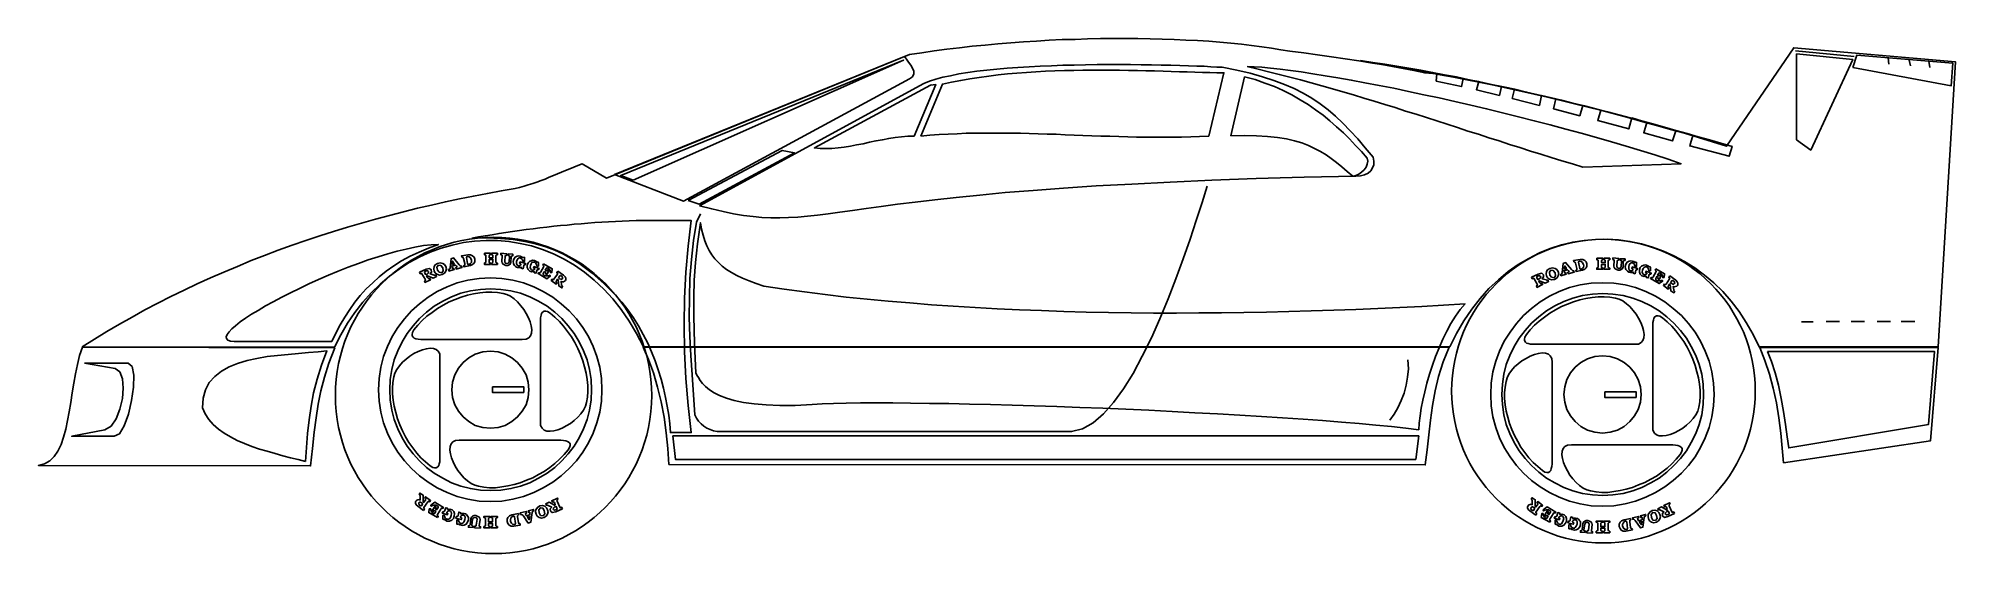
# Model space of a CAD drawing. Extents: x 2254 to 5504, y 14760 to 15634.
import ezdxf

# ---------------------------------------------------------------- set-up
doc = ezdxf.new("R2010")
doc.units = 0
doc.header["$LTSCALE"] = 100
doc.header["$MEASUREMENT"] = 0
doc.layers.add('LX-CAR', color=6, linetype='CONTINUOUS')

msp = doc.modelspace()

# ---------------------------------------------------------------- linework, layer by layer
at = {"layer": 'LX-CAR'}
for points in [[(2328.1305, 15110.4895), (2349.0855, 15123.904), (2370.057, 15136.477), (2391.4245, 15149.0665), (2412.8085, 15161.227), (2434.6215, 15173.3875), (2456.418, 15184.7065), (2478.6435, 15196.0255), (2500.8525, 15206.9155), (2523.078, 15217.4095), (2545.716, 15227.887), (2568.354, 15237.523), (2591.421, 15247.1755), (2614.488, 15256.8115), (2637.5385, 15265.6225), (2660.6055, 15274.417), (2684.085, 15282.8155), (2707.5645, 15290.7685), (2731.044, 15298.738), (2754.5235, 15306.295), (2777.9865, 15313.423), (2801.895, 15320.5345), (2825.3745, 15327.25), (2849.2665, 15333.5365), (2872.746, 15339.823), (2896.6545, 15345.697), (2920.5465, 15351.142), (2944.026, 15356.6035), (2967.918, 15361.636), (2991.3975, 15366.2395), (3015.306, 15370.8595), (3038.7855, 15375.0505), (3062.2485, 15379.2415), (3069.8055, 15380.9245), (3077.346, 15383.02), (3084.474, 15385.1155), (3092.031, 15387.6235), (3099.159, 15390.148), (3106.287, 15392.656), (3112.986, 15395.164), (3120.114, 15398.101), (3127.242, 15401.038), (3133.9575, 15403.975), (3141.0855, 15406.912), (3147.7845, 15409.849), (3154.9125, 15412.357), (3161.628, 15415.294), (3168.756, 15418.231), (3175.884, 15420.739), (3217.3815, 15396.847), (3730.977, 15606.067), (3751.9485, 15609.4165), (3772.9035, 15612.3535), (3794.2875, 15615.2905), (3815.6715, 15617.7985), (3837.0555, 15620.323), (3858.852, 15622.4185), (3880.665, 15624.514), (3902.4615, 15626.1805), (3924.2415, 15627.8635), (3946.0545, 15629.1175), (3967.851, 15630.3715), (3989.6475, 15631.642), (4011.4605, 15632.0545), (4032.8445, 15632.896), (4054.641, 15633.3085), (4076.025, 15633.7375), (4096.98, 15633.7375), (4117.9515, 15633.3085), (4138.9065, 15632.896), (4159.449, 15632.4835), (4179.579, 15631.642), (4199.28, 15630.8005), (4218.9975, 15629.959), (4238.286, 15628.705), (4257.1455, 15627.022), (4275.5925, 15625.3555), (4293.627, 15623.6725), (4310.8035, 15621.577), (4327.9965, 15619.4815), (4344.348, 15616.957), (4360.287, 15614.449), (4375.797, 15611.9245), (4399.2765, 15609.004), (4422.756, 15605.638), (4446.2355, 15602.2885), (4469.715, 15598.939), (4492.7655, 15595.573), (4515.8325, 15591.811), (4538.883, 15588.0325), (4561.95, 15584.254), (4585.017, 15580.492), (4607.655, 15576.301), (4630.7055, 15572.0935), (4653.3435, 15567.9025), (4675.998, 15563.299), (4699.0485, 15558.679), (4721.6865, 15554.0755), (4744.3245, 15549.043), (4767.3915, 15544.0105), (4790.0295, 15538.978), (4812.6675, 15533.9455), (4835.7345, 15528.5005), (4858.3725, 15522.6265), (4881.423, 15517.1815), (4904.49, 15511.3075), (4927.557, 15505.021), (4951.0365, 15499.147), (4974.087, 15492.448), (4997.5665, 15486.145), (5021.046, 15479.446), (5044.5255, 15472.7305), (5068.4175, 15465.6025), (5092.326, 15458.4745), (5116.218, 15450.934), (5229.837, 15617.7985), (5504.463, 15593.9065), (5474.697, 15110.4895), (5171.1465, 15110.4895), (5161.0815, 15131.8735), (5149.3335, 15152.0035), (5137.1895, 15170.4505), (5123.7585, 15188.056), (5109.5025, 15204.4075), (5094.4215, 15219.076), (5078.4825, 15232.4905), (5062.131, 15244.651), (5044.938, 15255.5575), (5026.92, 15265.1935), (5008.8855, 15273.163), (4990.4385, 15279.8785), (4971.579, 15285.3235), (4952.2905, 15289.5145), (4933.002, 15292.039), (4913.7135, 15293.293), (4894.0125, 15292.864), (4874.724, 15291.1975), (4855.4355, 15288.2605), (4836.147, 15283.6405), (4817.2875, 15277.354), (4798.8405, 15269.8135), (4780.806, 15260.59), (4762.7715, 15250.1125), (4745.595, 15238.3645), (4729.2435, 15224.5375), (4713.3045, 15209.44), (4698.207, 15192.6595), (4683.951, 15174.6415), (4670.5365, 15154.9405), (4657.9635, 15133.5565), (4646.6445, 15110.4895), (3901.2075, 15110.4895), (3279.8505, 15110.4895), (3268.119, 15133.1275), (3255.5295, 15154.5115), (3242.115, 15174.2125), (3227.859, 15192.247), (3212.349, 15208.5985), (3196.4265, 15223.696), (3180.075, 15237.1105), (3162.882, 15249.271), (3145.2765, 15259.336), (3127.242, 15268.5595), (3108.795, 15275.6875), (3089.9355, 15281.974), (3070.647, 15286.165), (3051.771, 15289.5145), (3032.4825, 15290.7685), (3013.194, 15291.1975), (2993.493, 15289.9435), (2974.6335, 15287.419), (2955.345, 15283.228), (2936.898, 15277.783), (2918.451, 15271.0675), (2900.4165, 15263.098), (2882.811, 15253.462), (2865.618, 15242.5555), (2849.2665, 15230.395), (2833.344, 15216.9805), (2818.2465, 15202.312), (2803.9905, 15186.373), (2790.576, 15169.18), (2777.9865, 15150.733), (2766.6675, 15131.032), (2756.19, 15110.077), (2328.1305, 15110.4895)], [(3230.796, 15402.721), (3347.781, 15357.8575), (3730.977, 15564.982), (3736.0095, 15568.744), (3738.105, 15573.364), (3738.105, 15577.9675), (3736.0095, 15583.429), (3733.0725, 15588.445), (3729.3105, 15593.4775), (3725.532, 15598.51), (3722.1825, 15602.701), (3230.796, 15402.721)], [(5332.137, 15602.701), (5233.1865, 15612.3535)], [(5234.457, 15607.7335), (5330.0415, 15598.0975), (5258.7615, 15444.2185), (5234.457, 15461.8405), (5234.457, 15607.7335)], [(5330.0415, 15584.254), (5337.1695, 15605.2255), (5499.843, 15591.382), (5496.906, 15553.234), (5330.0415, 15584.254)], [(3262.245, 15393.4975), (3720.9285, 15596.8435), (3241.29, 15401.467), (3262.245, 15393.4975)], [(3374.61, 15349.888), (3754.8855, 15557.425), (3764.5215, 15561.2035), (3775.428, 15564.553), (3787.1595, 15567.9025), (3800.1615, 15570.427), (3814.4175, 15573.364), (3829.515, 15575.872), (3845.025, 15577.9675), (3861.789, 15579.6505), (3878.982, 15581.3335), (3896.5875, 15583), (3914.622, 15584.254), (3933.465, 15585.5245), (3952.341, 15586.3495), (3971.6295, 15587.191), (3990.918, 15588.0325), (4010.19, 15588.445), (4029.4785, 15588.874), (4048.767, 15589.2865), (4068.0555, 15589.2865), (4086.9315, 15589.2865), (4105.3785, 15589.2865), (4123.3965, 15588.874), (4141.002, 15588.874), (4157.7825, 15588.445), (4174.134, 15588.0325), (4189.2315, 15587.62), (4203.9, 15587.191), (4217.727, 15586.7785), (4230.3165, 15586.3495), (4241.6355, 15585.5245), (4252.113, 15585.0955), (4260.924, 15584.683), (4285.6575, 15579.6505), (4308.2955, 15574.618), (4329.2505, 15568.744), (4348.539, 15562.4575), (4366.5735, 15555.742), (4382.925, 15548.6305), (4398.435, 15540.661), (4413.1035, 15532.279), (4426.947, 15522.6265), (4440.3615, 15512.5615), (4452.9345, 15501.6715), (4465.524, 15489.9235), (4478.097, 15476.9215), (4490.67, 15463.0945), (4503.2595, 15447.997), (4516.674, 15432.0745), (4517.928, 15425.7715), (4517.928, 15419.485), (4515.8325, 15414.04), (4512.8955, 15409.0075), (4508.292, 15405.229), (4502.418, 15402.292), (4495.29, 15400.6255), (4487.3205, 15400.1965), (4400.118, 15398.101), (4318.773, 15396.0055), (4243.302, 15393.0685), (4172.88, 15390.148), (4107.8865, 15386.782), (4047.513, 15383.4325), (3991.743, 15379.654), (3940.593, 15375.892), (3893.238, 15372.1135), (3850.0575, 15367.9225), (3810.2265, 15364.144), (3773.745, 15359.953), (3740.6295, 15356.1745), (3710.4345, 15352.4125), (3682.764, 15348.634), (3657.189, 15345.2845), (3634.1385, 15341.9185), (3612.7545, 15338.998), (3593.0535, 15336.4735), (3575.019, 15333.9655), (3557.826, 15332.2825), (3541.4745, 15330.5995), (3525.9645, 15329.7745), (3510.867, 15329.3455), (3495.7695, 15329.3455), (3480.6885, 15330.187), (3465.591, 15331.441), (3449.2395, 15333.5365), (3432.459, 15336.4735), (3414.8535, 15340.252), (3395.565, 15344.443), (3374.61, 15349.888)], [(3749.853, 15468.127), (3765.363, 15469.381), (3780.873, 15470.635), (3796.383, 15471.4765), (3811.9095, 15471.889), (3826.9905, 15472.7305), (3842.5005, 15472.7305), (3858.027, 15473.1595), (3873.108, 15473.1595), (3888.2055, 15473.1595), (3903.7155, 15473.1595), (3918.813, 15472.7305), (3933.894, 15472.318), (3948.9915, 15471.889), (3964.5015, 15471.4765), (3979.599, 15471.064), (3994.68, 15470.2225), (4009.7775, 15469.7935), (4024.875, 15468.9685), (4039.9725, 15468.5395), (4055.4825, 15468.127), (4070.58, 15467.698), (4085.661, 15467.2855), (4100.7585, 15466.873), (4115.856, 15466.444), (4131.366, 15466.0315), (4146.4635, 15466.0315), (4161.5445, 15466.0315), (4177.071, 15466.0315), (4192.152, 15466.444), (4207.6785, 15466.873), (4222.7595, 15467.2855), (4238.286, 15468.127), (4263.861, 15575.4595), (4252.113, 15575.4595), (4239.9525, 15575.872), (4227.792, 15575.872), (4214.8065, 15576.301), (4201.8045, 15576.7135), (4188.39, 15577.126), (4174.5465, 15577.555), (4160.7195, 15577.9675), (4146.4635, 15578.3965), (4131.7785, 15578.809), (4117.11, 15579.2215), (4102.0125, 15579.2215), (4086.9315, 15579.6505), (4071.834, 15579.6505), (4056.324, 15579.6505), (4040.7975, 15579.6505), (4024.875, 15579.6505), (4009.365, 15579.2215), (3993.426, 15579.2215), (3977.0745, 15578.3965), (3961.152, 15577.9675), (3945.213, 15577.126), (3929.274, 15575.872), (3912.939, 15574.618), (3897.0165, 15573.364), (3881.0775, 15571.681), (3865.155, 15569.5855), (3849.216, 15567.49), (3833.277, 15564.982), (3817.767, 15562.4575), (3802.257, 15559.5205), (3786.747, 15556.171), (3749.853, 15468.127)], [(4303.263, 15585.937), (4321.71, 15581.746), (4339.7445, 15577.126), (4357.7625, 15572.5225), (4375.797, 15567.9025), (4393.8315, 15563.299), (4411.8495, 15558.2665), (4429.884, 15553.234), (4447.9185, 15548.2015), (4465.524, 15543.169), (4483.542, 15537.724), (4501.164, 15532.279), (4518.7695, 15527.2465), (4536.7875, 15521.785), (4554.4095, 15516.34), (4572.015, 15510.466), (4589.6205, 15505.021), (4607.226, 15499.576), (4624.848, 15493.702), (4642.4535, 15488.2405), (4660.059, 15482.383), (4677.6645, 15476.509), (4695.27, 15471.064), (4712.892, 15465.19), (4730.4975, 15459.745), (4748.103, 15453.871), (4765.7085, 15448.426), (4783.743, 15442.552), (4801.3485, 15437.0905), (4818.954, 15431.6455), (4836.576, 15426.2005), (4854.594, 15420.739), (4872.1995, 15415.294), (5039.0805, 15421.168), (5016.855, 15428.7085), (4994.217, 15436.2655), (4970.3085, 15443.3935), (4946.004, 15450.934), (4921.254, 15458.4745), (4895.679, 15465.6025), (4869.6915, 15472.7305), (4843.704, 15479.8585), (4816.8585, 15486.9865), (4790.0295, 15494.1145), (4763.2005, 15500.83), (4735.9425, 15507.529), (4709.1135, 15514.2445), (4682.2845, 15520.531), (4655.439, 15526.405), (4629.039, 15532.6915), (4602.6225, 15538.1365), (4577.0475, 15543.598), (4551.885, 15549.043), (4527.1515, 15553.6465), (4502.8305, 15558.2665), (4479.78, 15562.87), (4457.142, 15566.6485), (4435.329, 15570.427), (4414.7865, 15573.7765), (4395.0855, 15576.7135), (4376.6385, 15579.2215), (4359.033, 15581.3335), (4343.094, 15583.429), (4328.4255, 15584.683), (4315.011, 15585.5245), (4303.263, 15585.937)], [(4495.7025, 15596.002), (4585.842, 15579.2215), (4604.289, 15575.0305), (4624.848, 15573.364), (4624.0065, 15561.2035), (4666.7745, 15551.98), (4669.695, 15564.982), (4696.1115, 15560.362), (4691.9205, 15546.5185), (4730.91, 15536.8825), (4734.6885, 15551.98), (4756.485, 15547.36), (4752.723, 15531.85), (4798.8405, 15520.1185), (4802.19, 15536.8825), (4826.511, 15531.0085), (4822.7325, 15514.2445), (4867.1835, 15502.4965), (4872.6285, 15519.6895), (4902.807, 15512.149), (4897.7745, 15494.5435), (4950.195, 15480.2875), (4955.2275, 15498.7345), (4980.8025, 15491.1775), (4975.77, 15473.572), (5024.3955, 15459.745), (5029.857, 15476.9215), (5058.7815, 15468.9685), (5053.749, 15451.3465), (5120.409, 15433.741), (5125.4415, 15450.5215), (5106.582, 15455.9665), (5087.2935, 15461.4115), (5068.005, 15466.873), (5049.129, 15472.318), (5029.857, 15477.763), (5010.5685, 15483.2245), (4991.28, 15488.6695), (4971.9915, 15493.702), (4952.703, 15498.7345), (4933.4145, 15504.1795), (4914.126, 15509.212), (4894.425, 15514.2445), (4875.1365, 15519.277), (4855.4355, 15523.8805), (4836.147, 15528.913), (4816.446, 15533.533), (4796.745, 15538.1365), (4777.0275, 15542.7565), (4757.3265, 15547.36), (4737.6255, 15551.551), (4717.4955, 15555.742), (4697.7945, 15559.9495), (4677.6645, 15564.1405), (4657.9635, 15568.3315), (4637.8335, 15572.0935), (4617.72, 15575.872), (4597.59, 15579.6505), (4577.46, 15583), (4556.9175, 15586.3495), (4536.7875, 15589.7155), (4516.245, 15593.065), (4495.7025, 15596.002)], [(5390.0025, 15600.6055), (5391.2565, 15590.128)], [(5425.6425, 15596.8435), (5428.1505, 15587.191)], [(5459.1705, 15595.1605), (5460.8535, 15584.254)], [(3738.9465, 15468.127), (3728.0565, 15467.698), (3717.5625, 15466.873), (3706.6725, 15465.6025), (3695.766, 15463.936), (3684.8595, 15461.8405), (3673.9695, 15459.745), (3663.063, 15457.6495), (3652.1565, 15455.125), (3641.2665, 15453.0295), (3630.7725, 15450.934), (3620.295, 15449.251), (3609.8175, 15447.997), (3599.34, 15447.1555), (3589.275, 15446.743), (3579.21, 15447.1555), (3569.574, 15447.997), (3766.2045, 15554.488), (3775.428, 15555.742), (3738.9465, 15468.127)], [(3569.9865, 15447.997), (3766.617, 15554.488), (3768.3, 15554.917), (3768.3, 15554.917)], [(4275.5925, 15468.5395), (4298.6595, 15468.9685), (4319.202, 15468.5395), (4338.0615, 15467.2855), (4354.8255, 15465.6025), (4369.923, 15463.0945), (4383.3375, 15460.1575), (4395.927, 15456.379), (4407.246, 15452.188), (4417.7235, 15447.1555), (4427.3595, 15442.123), (4437.012, 15436.2655), (4445.8065, 15429.9625), (4454.6175, 15423.2635), (4463.841, 15415.723), (4473.0645, 15408.166), (4482.717, 15400.1965), (4487.733, 15401.467), (4492.7655, 15403.5625), (4497.3855, 15406.912), (4501.5765, 15410.6905), (4504.926, 15415.294), (4507.0215, 15420.3265), (4507.863, 15425.359), (4506.609, 15430.804), (4496.9565, 15441.7105), (4486.908, 15452.188), (4476.843, 15463.0945), (4466.3655, 15473.572), (4455.03, 15483.637), (4443.711, 15493.702), (4431.9795, 15503.338), (4419.4065, 15512.5615), (4406.817, 15521.3725), (4392.99, 15529.7545), (4379.1465, 15537.724), (4364.478, 15545.2645), (4349.3805, 15551.98), (4333.029, 15557.854), (4316.6775, 15563.7115), (4299.072, 15568.3315), (4275.5925, 15468.5395)], [(3355.3215, 15358.699), (3515.058, 15443.806), (3536.0295, 15439.615), (3374.1975, 15352.825), (3355.3215, 15358.699)], [(3376.7055, 15336.061), (3369.5775, 15322.2175), (3364.545, 15290.7685), (3361.1955, 15258.907), (3358.671, 15226.633), (3357.846, 15193.93), (3357.417, 15161.227), (3358.2585, 15128.524), (3359.9415, 15095.821), (3362.4495, 15063.5305), (3367.0695, 14995.6165), (3369.99, 14989.759), (3373.356, 14984.7265), (3377.547, 14980.123), (3382.1505, 14976.3445), (3387.183, 14972.995), (3392.6445, 14970.4705), (3398.502, 14968.375), (3404.7885, 14967.121), (4005.5865, 14967.121), (4024.0335, 14971.7245), (4042.068, 14981.7895), (4059.6735, 14996.8705), (4076.8665, 15016.159), (4093.6305, 15039.6385), (4109.982, 15065.626), (4125.492, 15094.9795), (4141.002, 15125.9995), (4155.258, 15158.29), (4169.1015, 15192.247), (4182.516, 15226.204), (4194.6765, 15259.7485), (4206.408, 15293.293), (4216.902, 15325.1545), (4226.9505, 15355.3495), (4235.7615, 15383.02)], [(2988.8895, 15294.9595), (3000.2085, 15297.0715), (3011.94, 15299.167), (3023.259, 15300.8335), (3035.007, 15302.929), (3046.326, 15304.612), (3058.0575, 15306.295), (3069.3765, 15307.9615), (3081.1245, 15309.6445), (3092.856, 15310.8985), (3104.175, 15312.5815), (3115.923, 15313.8355), (3127.6545, 15315.0895), (3138.9735, 15316.3435), (3150.7215, 15317.185), (3162.453, 15318.439), (3174.201, 15319.2805), (3185.52, 15320.5345), (3197.2515, 15321.376), (3208.9995, 15321.805), (3220.731, 15322.6465), (3232.479, 15323.059), (3243.798, 15323.9005), (3255.5295, 15324.313), (3267.2775, 15324.742), (3279.009, 15324.742), (3290.757, 15325.1545), (3302.4885, 15325.1545), (3314.2365, 15325.1545), (3325.5555, 15325.1545), (3337.287, 15325.1545), (3349.035, 15325.1545), (3360.7665, 15324.742), (3355.3215, 15281.545), (3351.543, 15237.523), (3349.4475, 15193.0885), (3348.606, 15148.225), (3349.4475, 15102.949), (3351.543, 15057.244), (3355.3215, 15011.539), (3360.7665, 14965.438), (3325.5555, 14965.438), (3324.3015, 14980.123), (3322.6185, 14994.775), (3320.1105, 15009.8725), (3317.1735, 15024.9535), (3313.8075, 15040.48), (3309.6165, 15055.99), (3304.584, 15071.5), (3299.568, 15087.01), (3293.265, 15102.1075), (3286.9785, 15117.205), (3279.438, 15131.8735), (3271.4685, 15146.1295), (3262.6575, 15159.9565), (3253.434, 15173.3875), (3243.3855, 15186.373), (3232.479, 15198.5335), (3222.8265, 15208.186), (3213.1905, 15217.4095), (3203.1255, 15226.633), (3192.648, 15235.4275), (3181.7415, 15244.2385), (3170.01, 15252.6205), (3157.437, 15260.59), (3144.006, 15267.718), (3129.75, 15274.417), (3114.24, 15280.291), (3097.047, 15285.3235), (3078.6, 15289.102), (3058.899, 15292.4515), (3037.515, 15294.547), (3014.0355, 15295.3885), (2988.8895, 15294.9595)], [(3368.736, 15066.88), (3370.419, 15062.689), (3372.927, 15058.498), (3375.864, 15053.4655), (3380.055, 15048.433), (3385.0875, 15043.4005), (3391.803, 15037.9555), (3399.7725, 15032.923), (3408.996, 15028.3195), (3420.315, 15023.6995), (3433.7295, 15019.9375), (3449.2395, 15016.5715), (3467.274, 15014.0635), (3487.8165, 15012.3805), (3510.867, 15011.539), (3536.871, 15011.539), (3565.7955, 15013.222), (3582.5595, 15014.0635), (3601.848, 15014.905), (3623.6445, 15015.3175), (3647.9655, 15015.73), (3674.382, 15015.73), (3702.4815, 15015.73), (3732.66, 15015.3175), (3764.5215, 15014.905), (3797.6535, 15014.476), (3832.452, 15013.6345), (3868.0755, 15012.8095), (3904.986, 15011.968), (3942.276, 15010.6975), (3980.424, 15009.4435), (4019.4135, 15007.777), (4058.4195, 15006.5065), (4097.8215, 15004.84), (4136.811, 15003.157), (4176.2295, 15001.0615), (4214.8065, 14998.966), (4252.9545, 14996.8705), (4290.69, 14994.775), (4327.584, 14992.696), (4363.224, 14990.1715), (4398.0225, 14988.076), (4431.138, 14985.568), (4462.9995, 14983.0435), (4493.1945, 14980.5355), (4521.7065, 14978.0275), (4548.123, 14975.503), (4572.4275, 14972.566), (4594.2405, 14970.058), (4595.0655, 14981.377), (4596.336, 14993.5375), (4598.4315, 15006.5065), (4600.9395, 15020.35), (4604.289, 15034.606), (4608.0675, 15049.2745), (4612.2585, 15064.372), (4617.291, 15079.4695), (4622.736, 15094.5505), (4628.61, 15109.2355), (4634.8965, 15123.904), (4641.612, 15137.3185), (4648.74, 15150.3205), (4656.2805, 15162.481), (4664.25, 15173.8), (4672.632, 15183.436), (4636.167, 15181.3405), (4599.273, 15179.245), (4562.3625, 15177.5785), (4525.056, 15175.8955), (4487.3205, 15174.2125), (4450.014, 15172.9585), (4411.8495, 15171.7045), (4374.114, 15170.4505), (4335.966, 15169.609), (4297.818, 15169.18), (4259.6535, 15168.355), (4221.5055, 15168.355), (4183.3575, 15167.926), (4144.7805, 15167.926), (4106.6325, 15168.355), (4068.468, 15169.18), (4030.32, 15169.609), (3992.5845, 15170.863), (3954.849, 15172.117), (3917.13, 15173.3875), (3879.411, 15175.054), (3842.088, 15177.1495), (3804.7815, 15179.674), (3767.871, 15182.182), (3731.406, 15185.119), (3694.9245, 15188.056), (3658.872, 15191.4055), (3623.232, 15195.184), (3588.021, 15199.375), (3552.7935, 15203.995), (3518.424, 15208.5985), (3484.038, 15213.631), (3471.036, 15218.2345), (3458.8755, 15222.442), (3447.9855, 15227.0455), (3437.9205, 15231.6655), (3429.1095, 15236.6815), (3420.7275, 15241.714), (3413.187, 15247.588), (3406.884, 15253.462), (3401.0265, 15259.7485), (3395.565, 15266.464), (3390.9615, 15274.0045), (3387.183, 15281.974), (3383.8335, 15290.356), (3380.8965, 15299.992), (3378.3885, 15310.057), (3376.293, 15320.9635), (3371.2605, 15285.3235), (3367.8945, 15253.462), (3365.799, 15223.696), (3364.9575, 15195.184), (3364.9575, 15166.2595), (3365.799, 15136.0645), (3367.0695, 15103.3615), (3368.736, 15066.88)], [(2751.5865, 15119.713), (2585.976, 15119.713), (2579.6895, 15120.5545), (2575.0695, 15122.2375), (2572.974, 15124.7455), (2572.5615, 15127.6825), (2573.8155, 15131.461), (2577.165, 15136.0645), (2581.785, 15141.097), (2588.0715, 15146.542), (2596.041, 15152.8285), (2604.8355, 15159.1315), (2615.313, 15165.8305), (2626.632, 15172.546), (2639.2215, 15180.0865), (2652.207, 15187.2145), (2666.463, 15194.755), (2681.148, 15202.312), (2696.658, 15209.8525), (2712.597, 15217.4095), (2728.9485, 15224.95), (2745.7125, 15232.078), (2762.4765, 15239.206), (2779.257, 15245.9215), (2796.45, 15252.208), (2813.214, 15258.0655), (2829.978, 15263.527), (2846.3295, 15268.5595), (2862.2685, 15272.7505), (2877.7785, 15276.5125), (2892.447, 15279.8785), (2906.703, 15282.3865), (2919.705, 15283.6405), (2932.278, 15284.482), (2915.514, 15278.1955), (2899.575, 15271.4965), (2884.065, 15264.3685), (2869.809, 15256.399), (2856.3945, 15248.017), (2843.8215, 15239.206), (2831.661, 15229.57), (2820.7545, 15219.505), (2809.8645, 15209.011), (2799.7995, 15197.692), (2790.576, 15186.373), (2781.765, 15174.2125), (2773.383, 15161.227), (2765.8425, 15147.8125), (2758.2855, 15133.969), (2751.5865, 15119.713)], [(2930.6115, 15252.208), (2935.215, 15253.033), (2939.406, 15252.208), (2942.343, 15250.1125), (2944.8675, 15246.7465), (2945.6925, 15242.9845), (2944.8675, 15239.206), (2942.772, 15235.8565), (2938.581, 15233.332), (2933.961, 15232.4905), (2929.77, 15233.761), (2926.833, 15236.269), (2925.15, 15239.206), (2924.325, 15242.9845), (2924.7375, 15246.7465), (2926.833, 15249.6835), (2930.6115, 15252.208)], [(2932.278, 15249.271), (2929.77, 15245.9215), (2930.6115, 15240.889), (2933.5485, 15237.1105), (2937.7395, 15236.269), (2940.2475, 15239.6185), (2939.406, 15244.651), (2936.469, 15248.4295), (2932.278, 15249.271)], [(2949.471, 15241.714), (2950.725, 15242.143), (2951.5665, 15242.9845), (2951.9955, 15243.8095), (2951.9955, 15244.651), (2953.662, 15260.161), (2957.853, 15261.4315), (2967.5055, 15249.6835), (2968.7595, 15248.4295), (2970.0135, 15247.588), (2970.855, 15247.588), (2971.6965, 15247.588), (2972.109, 15245.08), (2962.044, 15242.5555), (2961.6315, 15245.08), (2962.473, 15245.4925), (2963.3145, 15245.9215), (2963.727, 15246.7465), (2962.8855, 15247.588), (2961.219, 15249.271), (2954.9325, 15247.588), (2955.7575, 15245.08), (2955.7575, 15244.2385), (2956.599, 15243.8095), (2957.028, 15243.8095), (2958.282, 15244.2385), (2958.6945, 15241.714), (2949.9, 15239.206), (2949.471, 15241.714)], [(2955.345, 15250.1125), (2959.1235, 15251.3665), (2956.1865, 15255.97), (2955.345, 15250.1125)], [(2971.6965, 15262.6855), (2971.2675, 15264.781), (2982.603, 15266.8765), (2986.794, 15266.8765), (2990.1435, 15265.1935), (2992.6515, 15262.6855), (2993.922, 15259.336), (2993.922, 15255.5575), (2992.6515, 15252.6205), (2990.1435, 15250.1125), (2986.365, 15248.4295), (2975.475, 15246.334), (2975.046, 15248.4295), (2975.8875, 15248.842), (2976.729, 15249.271), (2976.729, 15250.1125), (2976.729, 15251.779), (2974.6335, 15260.59), (2974.2045, 15261.844), (2973.3795, 15262.2565), (2972.538, 15262.6855), (2971.6965, 15262.6855)], [(2981.7615, 15251.779), (2982.603, 15250.525), (2984.2695, 15250.525), (2986.365, 15251.779), (2988.048, 15253.8745), (2988.4605, 15255.97), (2988.048, 15258.0655), (2987.2065, 15260.161), (2986.365, 15261.844), (2984.2695, 15263.527), (2981.7615, 15263.9395), (2980.0785, 15263.527), (2979.666, 15262.2565), (2981.7615, 15251.779)], [(3010.2735, 15269.3845), (3020.322, 15269.3845), (3020.322, 15266.8765), (3019.497, 15266.8765), (3019.068, 15266.8765), (3018.6555, 15266.035), (3018.2265, 15265.1935), (3018.2265, 15261.844), (3024.5295, 15261.844), (3024.5295, 15265.1935), (3024.5295, 15266.035), (3023.688, 15266.464), (3023.259, 15266.8765), (3022.434, 15266.8765), (3022.434, 15269.3845), (3032.07, 15269.3845), (3032.07, 15266.8765), (3031.2285, 15266.8765), (3030.387, 15266.464), (3029.9745, 15266.035), (3029.5455, 15264.781), (3029.5455, 15254.716), (3029.9745, 15253.462), (3030.387, 15253.033), (3031.2285, 15252.6205), (3032.07, 15252.6205), (3032.07, 15250.525), (3022.434, 15250.525), (3022.434, 15252.6205), (3022.8465, 15252.6205), (3023.688, 15253.033), (3024.1005, 15253.462), (3024.5295, 15254.3035), (3024.5295, 15258.907), (3018.2265, 15258.907), (3018.2265, 15254.716), (3018.2265, 15253.8745), (3018.6555, 15253.033), (3019.497, 15253.033), (3020.322, 15252.6205), (3020.322, 15250.525), (3010.2735, 15250.525), (3010.2735, 15252.6205), (3011.5275, 15253.033), (3012.369, 15253.462), (3012.7815, 15253.8745), (3012.7815, 15255.145), (3012.7815, 15265.1935), (3012.369, 15266.035), (3011.94, 15266.8765), (3011.0985, 15266.8765), (3010.2735, 15266.8765), (3010.2735, 15269.3845)], [(3037.944, 15269.3845), (3048.009, 15268.5595), (3048.009, 15266.035), (3047.1675, 15265.6225), (3046.326, 15265.6225), (3045.4845, 15265.1935), (3045.072, 15264.3685), (3044.643, 15255.145), (3045.4845, 15252.6205), (3048.4215, 15251.779), (3050.9295, 15252.6205), (3052.2, 15254.716), (3052.6125, 15263.9395), (3052.6125, 15264.781), (3052.2, 15265.1935), (3051.771, 15265.6225), (3050.517, 15265.6225), (3050.517, 15268.1305), (3058.4865, 15267.718), (3058.4865, 15265.1935), (3057.2325, 15265.1935), (3056.391, 15264.781), (3055.962, 15264.3685), (3055.5495, 15263.527), (3055.1205, 15254.3035), (3054.2955, 15251.3665), (3052.2, 15249.6835), (3049.6755, 15248.842), (3046.7385, 15248.842), (3044.2305, 15249.6835), (3041.706, 15250.9375), (3040.0395, 15253.033), (3039.6105, 15255.5575), (3040.0395, 15265.1935), (3040.0395, 15266.035), (3039.6105, 15266.464), (3038.7855, 15266.464), (3037.944, 15266.8765), (3037.944, 15269.3845)], [(3075.6795, 15261.844), (3076.5045, 15262.6855), (3078.1875, 15262.2565), (3078.1875, 15255.5575), (3075.6795, 15255.145), (3074.838, 15258.0655), (3073.155, 15260.161), (3071.0595, 15261.4315), (3068.5515, 15261.4315), (3067.281, 15260.59), (3065.6145, 15258.0655), (3064.773, 15255.145), (3064.773, 15251.779), (3065.6145, 15249.271), (3067.71, 15248.017), (3069.8055, 15248.017), (3071.472, 15249.271), (3071.901, 15250.1125), (3071.901, 15250.9375), (3071.472, 15251.3665), (3069.8055, 15252.208), (3070.647, 15254.716), (3079.8705, 15252.208), (3079.029, 15249.6835), (3078.1875, 15249.6835), (3077.346, 15249.6835), (3076.9335, 15249.271), (3076.9335, 15248.842), (3075.6795, 15242.9845), (3072.3135, 15244.2385), (3072.3135, 15245.9215), (3070.647, 15245.08), (3068.5515, 15245.08), (3066.456, 15245.4925), (3064.773, 15245.9215), (3062.6775, 15247.1755), (3061.4235, 15248.4295), (3060.153, 15250.1125), (3059.328, 15251.779), (3058.899, 15255.5575), (3060.153, 15259.336), (3062.2485, 15262.6855), (3065.6145, 15264.3685), (3068.1225, 15264.781), (3070.647, 15264.3685), (3073.155, 15263.527), (3075.6795, 15261.844)], [(3099.984, 15253.8745), (3099.984, 15254.716), (3101.667, 15253.8745), (3101.667, 15247.588), (3099.159, 15247.588), (3098.3175, 15250.525), (3097.047, 15253.033), (3094.9515, 15254.3035), (3092.4435, 15254.3035), (3090.7605, 15253.462), (3089.5065, 15251.3665), (3088.2525, 15248.4295), (3087.8235, 15245.08), (3088.665, 15242.5555), (3090.7605, 15240.889), (3092.856, 15240.889), (3094.539, 15241.714), (3095.3805, 15242.5555), (3095.3805, 15243.397), (3094.539, 15244.2385), (3093.285, 15244.651), (3094.1265, 15246.7465), (3102.921, 15243.8095), (3102.0795, 15241.714), (3101.2545, 15241.714), (3100.413, 15241.714), (3099.984, 15241.714), (3099.5715, 15241.3015), (3097.476, 15235.4275), (3094.539, 15236.269), (3094.539, 15238.3645), (3090.7605, 15237.952), (3086.9985, 15239.206), (3084.0615, 15241.714), (3082.8075, 15245.4925), (3082.8075, 15249.271), (3084.0615, 15253.033), (3086.5695, 15255.5575), (3090.348, 15257.2405), (3092.4435, 15257.653), (3094.9515, 15257.2405), (3097.476, 15255.97), (3099.984, 15253.8745)], [(3110.478, 15251.3665), (3125.1465, 15242.9845), (3124.305, 15236.6815), (3122.2095, 15236.269), (3121.368, 15240.0475), (3119.2725, 15242.9845), (3116.7645, 15244.651), (3115.5105, 15244.2385), (3113.3985, 15240.889), (3114.669, 15240.0475), (3115.923, 15239.6185), (3117.177, 15240.0475), (3118.0185, 15241.714), (3120.114, 15240.46), (3115.923, 15233.332), (3113.8275, 15234.586), (3114.24, 15236.269), (3113.8275, 15237.1105), (3112.986, 15237.952), (3112.1445, 15238.3645), (3110.049, 15235.015), (3110.049, 15233.761), (3110.478, 15232.9195), (3111.732, 15231.6655), (3112.986, 15231.2365), (3115.0815, 15230.824), (3117.177, 15230.824), (3119.2725, 15231.2365), (3120.9555, 15232.078), (3121.797, 15230.395), (3115.923, 15226.204), (3101.2545, 15235.015), (3102.5085, 15236.6815), (3103.35, 15236.269), (3104.175, 15236.269), (3105.0165, 15236.6815), (3105.858, 15237.952), (3110.478, 15245.9215), (3110.8905, 15247.1755), (3110.478, 15248.017), (3110.049, 15248.4295), (3109.2075, 15249.271), (3110.478, 15251.3665)], [(4834.893, 15233.761), (4836.147, 15234.1735), (4836.9885, 15235.015), (4837.401, 15235.8565), (4837.401, 15236.6815), (4839.084, 15252.208), (4843.275, 15253.462), (4852.9275, 15241.714), (4854.1815, 15240.46), (4855.4355, 15239.6185), (4856.277, 15239.6185), (4857.1185, 15239.6185), (4857.531, 15237.1105), (4847.466, 15234.586), (4847.0535, 15237.1105), (4847.895, 15237.523), (4848.72, 15237.952), (4849.149, 15238.7935), (4848.3075, 15239.6185), (4846.6245, 15241.3015), (4840.338, 15239.6185), (4841.1795, 15237.1105), (4841.1795, 15236.269), (4842.021, 15235.8565), (4842.4335, 15235.8565), (4843.704, 15236.269), (4844.1165, 15233.761), (4835.3055, 15231.2365), (4834.893, 15233.761)], [(4840.767, 15242.143), (4844.529, 15243.397), (4841.6085, 15248.017), (4840.767, 15242.143)], [(4857.1185, 15254.716), (4856.6895, 15256.8115), (4868.0085, 15258.907), (4872.1995, 15258.907), (4875.5655, 15257.2405), (4878.0735, 15254.716), (4879.3275, 15251.3665), (4879.3275, 15247.588), (4878.0735, 15244.651), (4875.5655, 15242.143), (4871.787, 15240.46), (4860.8805, 15238.3645), (4860.468, 15240.46), (4861.3095, 15240.889), (4862.151, 15241.3015), (4862.151, 15242.143), (4862.151, 15243.8095), (4860.0555, 15252.6205), (4859.6265, 15253.8745), (4858.785, 15254.3035), (4857.9435, 15254.716), (4857.1185, 15254.716)], [(4867.1835, 15243.8095), (4868.0085, 15242.5555), (4869.6915, 15242.5555), (4871.787, 15243.8095), (4873.47, 15245.9215), (4873.8825, 15248.017), (4873.47, 15250.1125), (4872.6285, 15252.208), (4871.787, 15253.8745), (4869.6915, 15255.5575), (4867.1835, 15255.97), (4865.5005, 15255.5575), (4865.0715, 15254.3035), (4867.1835, 15243.8095)], [(4896.108, 15261.0025), (4906.173, 15261.0025), (4906.173, 15258.4945), (4905.3315, 15258.4945), (4904.9025, 15258.4945), (4904.49, 15257.653), (4904.0775, 15256.8115), (4904.0775, 15253.462), (4910.364, 15253.462), (4910.364, 15256.8115), (4910.364, 15257.653), (4909.5225, 15258.0655), (4909.11, 15258.4945), (4908.2685, 15258.4945), (4908.2685, 15261.0025), (4917.9045, 15261.0025), (4917.9045, 15258.4945), (4917.063, 15258.4945), (4916.2215, 15258.0655), (4915.809, 15257.653), (4915.3965, 15256.399), (4915.3965, 15246.334), (4915.809, 15245.08), (4916.2215, 15244.651), (4917.063, 15244.2385), (4917.9045, 15244.2385), (4917.9045, 15242.143), (4908.2685, 15242.143), (4908.2685, 15244.2385), (4908.681, 15244.2385), (4909.5225, 15244.651), (4909.935, 15245.08), (4910.364, 15245.9215), (4910.364, 15250.525), (4904.0775, 15250.525), (4904.0775, 15246.334), (4904.0775, 15245.4925), (4904.49, 15244.651), (4905.3315, 15244.651), (4906.173, 15244.2385), (4906.173, 15242.143), (4896.108, 15242.143), (4896.108, 15244.2385), (4897.362, 15244.651), (4898.2035, 15245.08), (4898.616, 15245.4925), (4898.616, 15246.7465), (4898.616, 15256.8115), (4898.2035, 15257.653), (4897.7745, 15258.4945), (4896.9495, 15258.4945), (4896.108, 15258.4945), (4896.108, 15261.0025)], [(4923.3495, 15261.4315), (4933.4145, 15260.59), (4933.4145, 15258.0655), (4932.573, 15257.653), (4931.748, 15257.653), (4930.9065, 15257.2405), (4930.4775, 15256.399), (4930.065, 15247.1755), (4930.9065, 15244.651), (4933.8435, 15243.8095), (4936.3515, 15244.651), (4937.6055, 15246.7465), (4938.0345, 15255.97), (4938.0345, 15256.8115), (4937.6055, 15257.2405), (4937.193, 15257.653), (4935.939, 15257.653), (4935.939, 15260.161), (4943.9085, 15259.7485), (4943.9085, 15257.2405), (4942.638, 15257.2405), (4941.7965, 15256.8115), (4941.384, 15256.399), (4940.9715, 15255.5575), (4940.5425, 15246.334), (4939.701, 15243.397), (4937.6055, 15241.714), (4935.0975, 15240.889), (4932.1605, 15240.889), (4929.6525, 15241.714), (4927.128, 15242.9845), (4925.4615, 15245.08), (4925.0325, 15247.588), (4925.4615, 15257.2405), (4925.4615, 15258.0655), (4925.0325, 15258.4945), (4924.191, 15258.4945), (4923.3495, 15258.907), (4923.3495, 15261.4315)], [(4961.085, 15253.462), (4961.9265, 15254.3035), (4963.6095, 15253.8745), (4963.6095, 15247.1755), (4961.085, 15246.7465), (4960.26, 15249.6835), (4958.577, 15251.779), (4956.4815, 15253.033), (4953.957, 15253.033), (4952.703, 15252.208), (4951.0365, 15249.6835), (4950.195, 15246.7465), (4950.195, 15243.397), (4951.0365, 15240.889), (4953.132, 15239.6185), (4955.2275, 15239.6185), (4956.894, 15240.889), (4957.323, 15241.714), (4957.323, 15242.5555), (4956.894, 15242.9845), (4955.2275, 15243.8095), (4956.0525, 15246.334), (4965.276, 15243.8095), (4964.451, 15241.3015), (4963.6095, 15241.3015), (4962.768, 15241.3015), (4962.3555, 15240.889), (4962.3555, 15240.46), (4961.085, 15234.586), (4957.7355, 15235.8565), (4957.7355, 15237.523), (4956.0525, 15236.6815), (4953.957, 15236.6815), (4951.8615, 15237.1105), (4950.195, 15237.523), (4948.0995, 15238.7935), (4946.829, 15240.0475), (4945.575, 15241.714), (4944.7335, 15243.397), (4944.321, 15247.1755), (4945.575, 15250.9375), (4947.6705, 15254.3035), (4951.0365, 15255.97), (4953.5445, 15256.399), (4956.0525, 15255.97), (4958.577, 15255.145), (4961.085, 15253.462)], [(4985.406, 15245.9215), (4985.406, 15246.7465), (4987.089, 15245.9215), (4987.089, 15239.6185), (4984.5645, 15239.6185), (4983.723, 15242.5555), (4982.469, 15245.08), (4980.3735, 15246.334), (4977.8655, 15246.334), (4976.1825, 15245.4925), (4974.9285, 15243.397), (4973.6745, 15240.46), (4973.2455, 15237.1105), (4974.087, 15234.586), (4976.1825, 15232.9195), (4978.278, 15232.9195), (4979.961, 15233.761), (4980.8025, 15234.586), (4980.8025, 15235.4275), (4979.961, 15236.269), (4978.707, 15236.6815), (4979.532, 15238.7935), (4988.343, 15235.8565), (4987.5015, 15233.761), (4986.66, 15233.761), (4985.835, 15233.761), (4985.406, 15233.761), (4984.9935, 15233.332), (4982.898, 15227.458), (4979.961, 15228.2995), (4979.961, 15230.395), (4976.1825, 15229.9825), (4972.404, 15231.2365), (4969.4835, 15233.761), (4968.213, 15237.523), (4968.213, 15241.3015), (4969.4835, 15245.08), (4971.9915, 15247.588), (4975.77, 15249.271), (4977.8655, 15249.6835), (4980.3735, 15249.271), (4982.898, 15248.017), (4985.406, 15245.9215)], [(3020.322, 15227.458), (3039.6105, 15226.633), (3058.4865, 15223.696), (3076.5045, 15219.076), (3093.6975, 15212.377), (3110.049, 15204.4075), (3125.988, 15194.755), (3140.244, 15183.865), (3154.071, 15171.7045), (3166.2315, 15158.29), (3177.138, 15143.605), (3186.3615, 15128.095), (3194.331, 15111.331), (3201.03, 15094.138), (3205.65, 15076.1035), (3208.587, 15057.244), (3209.412, 15037.9555), (3208.587, 15018.667), (3205.65, 14999.8075), (3201.03, 14981.7895), (3194.331, 14964.5965), (3186.3615, 14947.8325), (3177.138, 14932.3225), (3166.2315, 14917.6375), (3154.071, 14904.223), (3140.244, 14892.0625), (3125.988, 14881.1725), (3110.049, 14871.52), (3093.6975, 14863.567), (3076.5045, 14856.8515), (3058.4865, 14852.248), (3039.6105, 14849.311), (3020.322, 14848.4695), (3001.05, 14849.311), (2982.174, 14852.248), (2964.156, 14856.8515), (2946.963, 14863.567), (2930.1825, 14871.52), (2914.6725, 14881.1725), (2900.004, 14892.0625), (2886.5895, 14904.223), (2874.429, 14917.6375), (2863.5225, 14932.3225), (2853.8865, 14947.8325), (2845.917, 14964.5965), (2839.2015, 14981.7895), (2834.598, 14999.8075), (2831.661, 15018.667), (2830.8195, 15037.9555), (2831.661, 15057.244), (2834.598, 15076.1035), (2839.2015, 15094.138), (2845.917, 15111.331), (2853.8865, 15128.095), (2863.5225, 15143.605), (2874.429, 15158.29), (2886.5895, 15171.7045), (2900.004, 15183.865), (2914.6725, 15194.755), (2930.1825, 15204.4075), (2946.963, 15212.377), (2964.156, 15219.076), (2982.174, 15223.696), (3001.05, 15226.633), (3020.322, 15227.458)], [(2900.004, 15237.1105), (2911.323, 15242.5555), (2917.197, 15243.8095), (2920.1175, 15241.3015), (2920.5465, 15237.523), (2918.022, 15234.586), (2924.7375, 15232.4905), (2925.579, 15232.078), (2926.4205, 15232.078), (2927.2455, 15232.078), (2928.087, 15232.078), (2928.9285, 15229.9825), (2923.0545, 15227.0455), (2913.4185, 15231.2365), (2912.1645, 15230.395), (2914.26, 15227.458), (2915.1015, 15226.633), (2915.9265, 15226.204), (2916.768, 15226.204), (2918.022, 15226.633), (2918.8635, 15224.5375), (2909.2275, 15219.9175), (2908.386, 15222.013), (2909.2275, 15222.8545), (2909.64, 15223.267), (2910.069, 15224.1085), (2909.64, 15225.3625), (2904.195, 15234.586), (2903.766, 15235.4275), (2903.3535, 15235.4275), (2902.512, 15235.015), (2901.258, 15234.586), (2900.004, 15237.1105)], [(2910.894, 15232.9195), (2913.006, 15234.1735), (2914.6725, 15235.4275), (2915.514, 15236.6815), (2915.1015, 15238.3645), (2913.4185, 15239.6185), (2911.323, 15239.6185), (2909.2275, 15238.3645), (2908.7985, 15236.6815), (2910.894, 15232.9195)], [(3134.37, 15239.206), (3144.435, 15232.078), (3146.943, 15229.57), (3148.2135, 15227.0455), (3148.2135, 15224.95), (3147.372, 15223.267), (3146.1015, 15222.013), (3144.006, 15221.1715), (3141.9105, 15220.759), (3140.244, 15221.6005), (3141.0855, 15215.7265), (3141.0855, 15214.885), (3141.9105, 15214.0435), (3142.3395, 15213.2185), (3142.752, 15212.7895), (3141.498, 15210.694), (3136.053, 15214.0435), (3135.2115, 15224.5375), (3133.9575, 15225.3625), (3132.2745, 15222.442), (3131.862, 15221.6005), (3131.862, 15220.759), (3132.2745, 15219.9175), (3133.116, 15219.076), (3131.862, 15216.9805), (3123.4635, 15223.267), (3124.734, 15225.3625), (3125.559, 15224.95), (3126.4005, 15224.5375), (3127.242, 15224.5375), (3128.0835, 15225.3625), (3133.9575, 15234.1735), (3134.37, 15234.586), (3133.9575, 15235.4275), (3133.5285, 15235.8565), (3132.687, 15236.6815), (3134.37, 15239.206)], [(3135.624, 15227.458), (3137.7195, 15226.204), (3139.815, 15225.3625), (3141.0855, 15225.3625), (3142.3395, 15226.204), (3142.752, 15228.2995), (3141.498, 15230.395), (3139.4025, 15231.6655), (3138.1485, 15231.2365), (3135.624, 15227.458)], [(4905.744, 15219.505), (4925.0325, 15218.6635), (4943.9085, 15215.7265), (4961.9265, 15211.1065), (4979.1195, 15204.4075), (4995.471, 15196.438), (5011.41, 15186.802), (5025.6495, 15175.8955), (5039.493, 15163.735), (5051.6535, 15150.3205), (5062.56, 15135.652), (5071.7835, 15120.142), (5079.7365, 15103.3615), (5086.452, 15086.1685), (5091.0555, 15068.1505), (5093.9925, 15049.2745), (5094.834, 15029.986), (5093.9925, 15010.6975), (5091.0555, 14991.8545), (5086.452, 14973.82), (5079.7365, 14956.6435), (5071.7835, 14939.863), (5062.56, 14924.353), (5051.6535, 14909.6845), (5039.493, 14896.27), (5025.6495, 14884.1095), (5011.41, 14873.203), (4995.471, 14863.567), (4979.1195, 14855.5975), (4961.9265, 14848.882), (4943.9085, 14844.2785), (4925.0325, 14841.3415), (4905.744, 14840.5), (4886.4555, 14841.3415), (4867.596, 14844.2785), (4849.5615, 14848.882), (4832.3685, 14855.5975), (4815.6045, 14863.567), (4800.0945, 14873.203), (4785.426, 14884.1095), (4771.995, 14896.27), (4759.851, 14909.6845), (4748.9445, 14924.353), (4739.292, 14939.863), (4731.339, 14956.6435), (4724.6235, 14973.82), (4720.02, 14991.8545), (4717.083, 15010.6975), (4716.2415, 15029.986), (4717.083, 15049.2745), (4720.02, 15068.1505), (4724.6235, 15086.1685), (4731.339, 15103.3615), (4739.292, 15120.142), (4748.9445, 15135.652), (4759.851, 15150.3205), (4771.995, 15163.735), (4785.426, 15175.8955), (4800.0945, 15186.802), (4815.6045, 15196.438), (4832.3685, 15204.4075), (4849.5615, 15211.1065), (4867.596, 15215.7265), (4886.4555, 15218.6635), (4905.744, 15219.505)], [(4785.426, 15228.7285), (4796.745, 15234.1735), (4802.6025, 15235.4275), (4805.5395, 15232.9195), (4805.9685, 15229.141), (4803.444, 15226.204), (4810.1595, 15224.1085), (4811.001, 15223.696), (4811.826, 15223.696), (4812.6675, 15223.696), (4813.509, 15223.696), (4814.3505, 15221.6005), (4808.4765, 15218.6635), (4798.8405, 15222.8545), (4797.57, 15222.013), (4799.682, 15219.076), (4800.507, 15218.2345), (4801.3485, 15217.822), (4802.19, 15217.822), (4803.444, 15218.2345), (4804.2855, 15216.139), (4794.6495, 15211.5355), (4793.808, 15213.631), (4794.6495, 15214.4725), (4795.062, 15214.885), (4795.4745, 15215.7265), (4795.062, 15216.9805), (4789.617, 15226.204), (4789.188, 15227.0455), (4788.7755, 15227.0455), (4787.934, 15226.633), (4786.68, 15226.204), (4785.426, 15228.7285)], [(4796.316, 15224.5375), (4798.4115, 15225.7915), (4800.0945, 15227.0455), (4800.936, 15228.2995), (4800.507, 15229.9825), (4798.8405, 15231.2365), (4796.745, 15231.2365), (4794.6495, 15229.9825), (4794.2205, 15228.2995), (4796.316, 15224.5375)], [(4816.446, 15243.8095), (4821.0495, 15244.651), (4825.257, 15243.8095), (4828.1775, 15241.714), (4830.702, 15238.3645), (4831.5435, 15234.586), (4830.702, 15230.824), (4828.6065, 15227.458), (4824.4155, 15224.95), (4819.7955, 15224.1085), (4815.6045, 15225.3625), (4812.6675, 15227.887), (4811.001, 15230.824), (4810.1595, 15234.586), (4810.572, 15238.3645), (4812.6675, 15241.3015), (4816.446, 15243.8095)], [(4818.129, 15240.889), (4815.6045, 15237.523), (4816.446, 15232.4905), (4819.383, 15228.7285), (4823.574, 15227.887), (4826.082, 15231.2365), (4825.257, 15236.269), (4822.32, 15240.0475), (4818.129, 15240.889)], [(4996.3125, 15242.9845), (5010.981, 15234.586), (5010.1395, 15228.2995), (5008.044, 15227.887), (5007.2025, 15231.6655), (5005.107, 15234.586), (5002.599, 15236.269), (5001.345, 15235.8565), (4999.2495, 15232.4905), (5000.5035, 15231.6655), (5001.7575, 15231.2365), (5003.0115, 15231.6655), (5003.853, 15233.332), (5005.9485, 15232.078), (5001.7575, 15224.95), (4999.662, 15226.204), (5000.0745, 15227.887), (4999.662, 15228.7285), (4998.8205, 15229.57), (4997.979, 15229.9825), (4995.8835, 15226.633), (4995.8835, 15225.3625), (4996.3125, 15224.5375), (4997.5665, 15223.267), (4998.8205, 15222.8545), (5000.916, 15222.442), (5003.0115, 15222.442), (5005.107, 15222.8545), (5006.79, 15223.696), (5007.6315, 15222.013), (5001.7575, 15217.822), (4987.089, 15226.633), (4988.343, 15228.2995), (4989.1845, 15227.887), (4990.026, 15227.887), (4990.851, 15228.2995), (4991.6925, 15229.57), (4996.3125, 15237.523), (4996.725, 15238.7935), (4996.3125, 15239.6185), (4995.8835, 15240.0475), (4995.0585, 15240.889), (4996.3125, 15242.9845)], [(5019.792, 15230.824), (5029.857, 15223.696), (5032.365, 15221.1715), (5033.619, 15218.6635), (5033.619, 15216.568), (5032.7775, 15214.885), (5031.5235, 15213.631), (5029.428, 15212.7895), (5027.3325, 15212.377), (5025.6495, 15213.2185), (5026.491, 15207.3445), (5026.491, 15206.503), (5027.3325, 15205.6615), (5027.7615, 15204.82), (5028.174, 15204.4075), (5026.92, 15202.312), (5021.4585, 15205.6615), (5020.6335, 15216.139), (5019.363, 15216.9805), (5017.6965, 15214.0435), (5017.2675, 15213.2185), (5017.2675, 15212.377), (5017.6965, 15211.5355), (5018.538, 15210.694), (5017.2675, 15208.5985), (5008.8855, 15214.885), (5010.1395, 15216.9805), (5010.981, 15216.568), (5011.8225, 15216.139), (5012.664, 15216.139), (5013.5055, 15216.9805), (5019.363, 15225.7915), (5019.792, 15226.204), (5019.363, 15227.0455), (5018.9505, 15227.458), (5018.109, 15228.2995), (5019.792, 15230.824)], [(5021.046, 15219.076), (5023.1415, 15217.822), (5025.237, 15216.9805), (5026.491, 15216.9805), (5027.7615, 15217.822), (5028.174, 15219.9175), (5026.92, 15222.013), (5024.8245, 15223.267), (5023.554, 15222.8545), (5021.046, 15219.076)], [(3020.751, 15209.011), (3003.558, 15208.186), (2986.365, 15205.6615), (2970.0135, 15201.4705), (2954.5035, 15195.5965), (2939.406, 15188.056), (2925.15, 15179.674), (2912.1645, 15169.609), (2900.004, 15158.7025), (2889.0975, 15146.542), (2879.0325, 15133.5565), (2870.6505, 15119.3005), (2863.11, 15104.203), (2857.236, 15088.693), (2853.045, 15072.3415), (2850.5205, 15055.1485), (2849.6955, 15037.9555), (2850.5205, 15020.7625), (2853.045, 15003.586), (2857.236, 14987.251), (2863.11, 14971.7245), (2870.6505, 14956.6435), (2879.0325, 14942.3875), (2889.0975, 14929.3855), (2900.004, 14917.225), (2912.1645, 14906.3185), (2925.15, 14896.27), (2939.406, 14887.8715), (2954.5035, 14880.331), (2970.0135, 14874.457), (2986.365, 14870.266), (3003.558, 14867.758), (3020.751, 14866.9165), (3037.944, 14867.758), (3055.1205, 14870.266), (3071.472, 14874.457), (3086.9985, 14880.331), (3102.0795, 14887.8715), (3116.3355, 14896.27), (3129.3375, 14906.3185), (3141.498, 14917.225), (3152.4045, 14929.3855), (3162.453, 14942.3875), (3170.8515, 14956.6435), (3178.392, 14971.7245), (3184.266, 14987.251), (3188.457, 15003.586), (3190.965, 15020.7625), (3191.8065, 15037.9555), (3190.965, 15055.1485), (3188.457, 15072.3415), (3184.266, 15088.693), (3178.392, 15104.203), (3170.8515, 15119.3005), (3162.453, 15133.5565), (3152.4045, 15146.542), (3141.498, 15158.7025), (3129.3375, 15169.609), (3116.3355, 15179.674), (3102.0795, 15188.056), (3086.9985, 15195.5965), (3071.472, 15201.4705), (3055.1205, 15205.6615), (3037.944, 15208.186), (3020.751, 15209.011)], [(2902.0995, 15123.0625), (3074.409, 15123.0625), (3080.712, 15123.4915), (3085.3155, 15125.9995), (3088.2525, 15129.3655), (3089.9355, 15133.969), (3090.348, 15139.843), (3089.5065, 15146.1295), (3087.8235, 15152.8285), (3084.903, 15159.9565), (3081.1245, 15167.0845), (3076.9335, 15174.2125), (3071.901, 15180.5155), (3066.456, 15186.802), (3060.582, 15191.8345), (3054.2955, 15196.438), (3048.009, 15199.375), (3041.706, 15201.058), (3032.4825, 15202.7245), (3022.8465, 15203.566), (3012.7815, 15203.566), (3002.304, 15202.312), (2991.8265, 15200.629), (2981.3325, 15198.121), (2970.855, 15195.184), (2960.3775, 15190.993), (2950.3125, 15186.802), (2940.2475, 15181.3405), (2930.6115, 15175.8955), (2921.388, 15169.18), (2912.577, 15162.481), (2904.6075, 15155.353), (2897.4795, 15147.3835), (2890.7805, 15139.414), (2888.256, 15135.223), (2887.4145, 15131.8735), (2887.4145, 15129.3655), (2889.0975, 15126.841), (2891.193, 15125.158), (2894.13, 15124.333), (2897.9085, 15123.4915), (2902.0995, 15123.0625)], [(4906.173, 15201.058), (4888.98, 15200.2165), (4871.787, 15197.692), (4855.4355, 15193.501), (4839.9255, 15187.6435), (4824.828, 15180.0865), (4810.572, 15171.7045), (4797.57, 15161.6395), (4785.426, 15150.733), (4774.5195, 15138.589), (4764.4545, 15125.587), (4756.0725, 15111.331), (4748.5155, 15096.2335), (4742.658, 15080.7235), (4738.467, 15064.372), (4735.9425, 15047.179), (4735.101, 15029.986), (4735.9425, 15012.8095), (4738.467, 14995.6165), (4742.658, 14979.2815), (4748.5155, 14963.7715), (4756.0725, 14948.674), (4764.4545, 14934.418), (4774.5195, 14921.416), (4785.426, 14909.2555), (4797.57, 14898.3655), (4810.572, 14888.3005), (4824.828, 14879.9185), (4839.9255, 14872.3615), (4855.4355, 14866.4875), (4871.787, 14862.2965), (4888.98, 14859.7885), (4906.173, 14858.947), (4923.3495, 14859.7885), (4940.5425, 14862.2965), (4956.894, 14866.4875), (4972.404, 14872.3615), (4987.5015, 14879.9185), (5001.7575, 14888.3005), (5014.7595, 14898.3655), (5026.92, 14909.2555), (5037.81, 14921.416), (5047.875, 14934.418), (5056.257, 14948.674), (5063.814, 14963.7715), (5069.688, 14979.2815), (5073.879, 14995.6165), (5076.387, 15012.8095), (5077.2285, 15029.986), (5076.387, 15047.179), (5073.879, 15064.372), (5069.688, 15080.7235), (5063.814, 15096.2335), (5056.257, 15111.331), (5047.875, 15125.587), (5037.81, 15138.589), (5026.92, 15150.733), (5014.7595, 15161.6395), (5001.7575, 15171.7045), (4987.5015, 15180.0865), (4972.404, 15187.6435), (4956.894, 15193.501), (4940.5425, 15197.692), (4923.3495, 15200.2165), (4906.173, 15201.058)], [(4787.934, 15115.1095), (4960.26, 15115.1095), (4966.5465, 15115.522), (4971.15, 15118.03), (4974.087, 15121.396), (4975.77, 15125.9995), (4976.1825, 15131.8735), (4975.341, 15138.16), (4973.6745, 15144.8755), (4970.7375, 15152.0035), (4966.959, 15159.1315), (4962.768, 15166.2595), (4957.7355, 15172.546), (4952.2905, 15178.8325), (4946.4165, 15183.865), (4940.13, 15188.4685), (4933.8435, 15191.4055), (4927.557, 15193.0885), (4918.3335, 15194.755), (4908.681, 15195.5965), (4898.616, 15195.5965), (4888.1385, 15194.3425), (4877.661, 15192.6595), (4867.1835, 15190.1515), (4856.6895, 15187.2145), (4846.212, 15183.0235), (4836.147, 15178.8325), (4826.082, 15173.3875), (4816.446, 15167.926), (4807.2225, 15161.227), (4798.4115, 15154.5115), (4790.442, 15147.3835), (4783.3305, 15139.414), (4776.615, 15131.461), (4774.0905, 15127.2535), (4773.2655, 15123.904), (4773.2655, 15121.396), (4774.932, 15118.8715), (4777.0275, 15117.205), (4779.9645, 15116.3635), (4783.743, 15115.522), (4787.934, 15115.1095)], [(3105.0165, 15155.7655), (3105.0165, 14983.4725), (3105.4455, 14977.186), (3107.9535, 14972.566), (3111.303, 14969.629), (3115.923, 14967.9625), (3121.797, 14967.5335), (3128.0835, 14968.375), (3134.7825, 14970.058), (3141.9105, 14972.995), (3149.0385, 14976.757), (3156.1665, 14980.948), (3162.453, 14985.9805), (3168.756, 14991.442), (3173.7885, 14997.283), (3178.392, 15003.586), (3181.329, 15009.8725), (3183.012, 15016.159), (3184.6785, 15025.3825), (3185.52, 15035.0185), (3185.52, 15045.0835), (3184.266, 15055.561), (3182.583, 15066.055), (3180.075, 15076.5325), (3177.138, 15087.01), (3172.947, 15097.4875), (3168.756, 15107.9815), (3163.2945, 15118.03), (3157.8495, 15127.6825), (3151.134, 15136.906), (3144.435, 15145.717), (3137.307, 15153.67), (3129.3375, 15161.227), (3121.368, 15167.926), (3117.177, 15170.4505), (3113.8275, 15171.292), (3111.303, 15171.292), (3108.795, 15169.609), (3107.112, 15167.0845), (3106.287, 15164.164), (3105.4455, 15159.9565), (3105.0165, 15155.7655)], [(4990.851, 15147.8125), (4990.851, 14975.503), (4991.28, 14969.2165), (4993.788, 14964.5965), (4997.154, 14961.676), (5001.7575, 14959.993), (5007.6315, 14959.564), (5013.918, 14960.4055), (5020.6335, 14962.0885), (5027.7615, 14965.0255), (5034.8895, 14968.7875), (5042.001, 14972.995), (5048.304, 14978.0275), (5054.5905, 14983.4725), (5059.623, 14989.3465), (5064.2265, 14995.6165), (5067.1635, 15001.903), (5068.8465, 15008.1895), (5070.513, 15017.413), (5071.3545, 15027.049), (5071.3545, 15037.114), (5070.1005, 15047.608), (5068.4175, 15058.0855), (5065.9095, 15068.563), (5062.9725, 15079.0405), (5058.7815, 15089.5345), (5054.5905, 15100.012), (5049.129, 15110.077), (5043.684, 15119.713), (5036.985, 15128.9365), (5030.2695, 15137.7475), (5023.1415, 15145.717), (5015.172, 15153.2575), (5007.2025, 15159.9565), (5003.0115, 15162.481), (4999.662, 15163.3225), (4997.154, 15163.3225), (4994.6295, 15161.6395), (4992.963, 15159.1315), (4992.1215, 15156.1945), (4991.28, 15152.0035), (4990.851, 15147.8125)], [(5242.839, 15152.8285), (5262.969, 15152.8285)], [(5285.178, 15153.67), (5307.816, 15153.67)], [(5327.1045, 15153.67), (5350.1715, 15153.67)], [(5371.5555, 15153.67), (5394.1935, 15153.67)], [(5412.228, 15153.67), (5435.2785, 15153.67)], [(2756.619, 15109.2355), (2746.554, 15083.2315), (2738.997, 15059.3395), (2732.7105, 15036.289), (2728.107, 15013.6345), (2724.741, 14990.6005), (2721.3915, 14965.867), (2718.4545, 14938.609), (2715.5175, 14908.843), (2253.9135, 14909.6845), (2264.391, 14912.6215), (2273.202, 14917.6375), (2280.7425, 14924.7655), (2287.029, 14933.989), (2292.4905, 14944.8955), (2296.6815, 14957.4685), (2300.4435, 14970.8995), (2303.3805, 14985.568), (2306.3175, 15000.649), (2308.842, 15016.5715), (2311.35, 15032.923), (2313.8745, 15049.2745), (2316.795, 15065.2135), (2320.161, 15080.7235), (2323.923, 15095.821), (2328.543, 15110.077), (2756.619, 15109.2355)], [(2332.3215, 15083.2315), (2406.1095, 15083.2315), (2412.8085, 15077.374), (2415.7455, 15062.689), (2415.333, 15042.5755), (2411.9835, 15019.5085), (2406.522, 14996.458), (2399.394, 14976.757), (2391.4245, 14963.3425), (2382.63, 14959.1515), (2310.5085, 14959.1515), (2366.691, 14970.058), (2377.185, 14976.3445), (2385.567, 14988.9175), (2392.266, 15004.84), (2396.457, 15022.858), (2397.7275, 15040.48), (2396.457, 15056.4025), (2391.8535, 15068.1505), (2384.2965, 15074.008), (2332.3215, 15083.2315)], [(2706.723, 14916.3835), (2708.3895, 14940.292), (2710.485, 14963.7715), (2713.0095, 14986.822), (2716.359, 15009.8725), (2720.55, 15032.923), (2726.424, 15055.99), (2733.9645, 15079.4695), (2743.188, 15103.7905), (2728.107, 15102.1075), (2711.7555, 15100.8535), (2694.975, 15099.583), (2677.3695, 15097.9165), (2659.335, 15096.2335), (2641.7295, 15094.138), (2624.5365, 15091.201), (2607.7725, 15087.439), (2591.8335, 15082.4065), (2577.165, 15076.5325), (2564.163, 15069.4045), (2552.844, 15060.5935), (2543.6205, 15050.5285), (2537.334, 15037.9555), (2533.143, 15023.6995), (2532.3015, 15007.348), (2536.9215, 14996.8705), (2543.208, 14987.6635), (2550.336, 14978.8525), (2559.1305, 14971.312), (2568.783, 14964.184), (2579.6895, 14957.8975), (2591.0085, 14952.0235), (2603.169, 14946.5785), (2615.742, 14941.9585), (2628.744, 14937.355), (2641.7295, 14933.5765), (2655.144, 14929.798), (2668.5585, 14926.036), (2681.5605, 14922.67), (2694.1335, 14919.7495), (2706.723, 14916.3835)], [(2934.8025, 14920.162), (2934.8025, 15092.455), (2934.3735, 15098.758), (2931.8655, 15103.3615), (2928.516, 15106.2985), (2923.896, 15107.9815), (2918.022, 15108.394), (2911.7355, 15107.5525), (2905.0365, 15105.886), (2897.9085, 15102.949), (2890.7805, 15099.1705), (2883.6525, 15094.9795), (2877.366, 15089.947), (2871.0795, 15084.502), (2866.047, 15078.628), (2861.427, 15072.3415), (2858.49, 15066.055), (2856.8235, 15059.752), (2855.1405, 15050.5285), (2854.299, 15040.8925), (2854.299, 15030.8275), (2855.553, 15020.35), (2857.236, 15009.8725), (2859.744, 14999.3785), (2862.681, 14988.9175), (2866.872, 14978.44), (2871.0795, 14968.375), (2876.5245, 14958.31), (2881.9695, 14948.674), (2888.685, 14939.4505), (2895.384, 14930.6395), (2902.512, 14922.67), (2910.4815, 14915.542), (2918.451, 14908.843), (2922.642, 14906.3185), (2925.9915, 14905.4935), (2928.516, 14905.4935), (2931.024, 14907.16), (2932.707, 14909.2555), (2933.5485, 14912.1925), (2934.3735, 14915.971), (2934.8025, 14920.162)], [(3020.322, 15103.3615), (3033.324, 15102.1075), (3045.4845, 15098.329), (3056.8035, 15092.0425), (3066.456, 15084.073), (3074.409, 15074.437), (3080.712, 15063.5305), (3084.474, 15050.9575), (3085.728, 15037.9555), (3084.474, 15024.9535), (3080.712, 15012.3805), (3074.409, 15001.474), (3066.456, 14991.8545), (3056.8035, 14983.885), (3045.4845, 14977.5985), (3033.324, 14973.82), (3020.322, 14972.566), (3007.3365, 14973.82), (2994.747, 14977.5985), (2983.857, 14983.885), (2974.2045, 14991.8545), (2966.2515, 15001.474), (2959.9485, 15012.3805), (2956.1865, 15024.9535), (2954.9325, 15037.9555), (2956.1865, 15050.9575), (2959.9485, 15063.5305), (2966.2515, 15074.437), (2974.2045, 15084.073), (2983.857, 15092.0425), (2994.747, 15098.329), (3007.3365, 15102.1075), (3020.322, 15103.3615)], [(3322.6185, 14911.351), (4605.1305, 14910.526), (4608.4965, 14936.101), (4611.417, 14961.676), (4614.354, 14986.4095), (4617.72, 15011.1265), (4621.911, 15035.86), (4627.7685, 15060.5935), (4635.738, 15085.327), (4645.803, 15110.077), (3279.438, 15110.077), (3288.2325, 15089.1055), (3296.631, 15066.4675), (3303.33, 15042.5755), (3309.6165, 15017.413), (3314.649, 14991.442), (3318.4275, 14965.0255), (3320.9355, 14938.1965), (3322.6185, 14911.351)], [(3290.3445, 15110.4895), (3349.4475, 15110.4895)], [(3294.1065, 15110.4895), (4622.736, 15110.4895)], [(4575.7935, 15088.693), (4576.6185, 15073.5955), (4575.3645, 15059.3395), (4572.8565, 15045.5125), (4569.4905, 15032.0815), (4564.458, 15019.5085), (4558.6005, 15007.348), (4552.314, 14996.458), (4545.186, 14986.4095)], [(4820.2245, 14912.1925), (4820.2245, 15084.502), (4819.7955, 15090.7885), (4817.2875, 15095.392), (4813.9215, 15098.329), (4809.318, 15100.012), (4803.444, 15100.4245), (4797.1575, 15099.583), (4790.442, 15097.9165), (4783.3305, 15094.9795), (4776.2025, 15091.201), (4769.0745, 15087.01), (4762.7715, 15081.9775), (4756.485, 15076.5325), (4751.4525, 15070.6585), (4746.849, 15064.372), (4743.912, 15058.0855), (4742.229, 15051.799), (4740.5625, 15042.5755), (4739.721, 15032.923), (4739.721, 15022.858), (4740.975, 15012.3805), (4742.658, 15001.903), (4745.166, 14991.442), (4748.103, 14980.948), (4752.294, 14970.4705), (4756.485, 14960.4055), (4761.9465, 14950.3405), (4767.3915, 14940.7045), (4774.0905, 14931.481), (4780.806, 14922.67), (4787.934, 14914.717), (4795.9035, 14907.589), (4803.873, 14900.8735), (4808.064, 14898.3655), (4811.4135, 14897.524), (4813.9215, 14897.524), (4816.446, 14899.1905), (4818.129, 14901.286), (4818.954, 14904.223), (4819.7955, 14908.0015), (4820.2245, 14912.1925)], [(4905.744, 15095.392), (4918.746, 15094.138), (4930.9065, 15090.3595), (4942.2255, 15084.073), (4951.8615, 15076.1035), (4959.831, 15066.4675), (4966.1175, 15055.561), (4969.896, 15042.988), (4971.15, 15029.986), (4969.896, 15017.0005), (4966.1175, 15004.411), (4959.831, 14993.5375), (4951.8615, 14983.885), (4942.2255, 14975.9155), (4930.9065, 14969.629), (4918.746, 14965.867), (4905.744, 14964.5965), (4892.7585, 14965.867), (4880.169, 14969.629), (4869.279, 14975.9155), (4859.6265, 14983.885), (4851.657, 14993.5375), (4845.3705, 15004.411), (4841.6085, 15017.0005), (4840.338, 15029.986), (4841.6085, 15042.988), (4845.3705, 15055.561), (4851.657, 15066.4675), (4859.6265, 15076.1035), (4869.279, 15084.073), (4880.169, 15090.3595), (4892.7585, 15094.138), (4905.744, 15095.392)], [(5212.644, 14913.8755), (5210.5485, 14939.0215), (5208.0405, 14964.5965), (5204.691, 14990.1715), (5200.4835, 15015.73), (5195.0385, 15040.48), (5188.752, 15064.372), (5181.2115, 15087.439), (5172.4005, 15109.648), (5474.697, 15109.648), (5461.695, 14951.182), (5212.644, 14913.8755)], [(5185.4025, 15102.949), (5468.394, 15102.949), (5458.3455, 14978.8525), (5221.455, 14939.4505), (5218.947, 14958.31), (5216.01, 14979.2815), (5212.644, 15001.0615), (5208.453, 15023.287), (5203.8495, 15045.5125), (5198.388, 15066.4675), (5192.5305, 15085.756), (5185.4025, 15102.949)], [(3023.688, 15042.988), (3076.9335, 15042.988), (3076.9335, 15033.352), (3023.688, 15033.352), (3023.688, 15042.988)], [(4909.5225, 15034.606), (4962.768, 15034.606), (4962.768, 15024.9535), (4909.5225, 15024.9535), (4909.5225, 15034.606)], [(3329.334, 14959.564), (4594.2405, 14959.564), (4589.208, 14919.7495), (3333.9375, 14919.7495), (3329.334, 14959.564)], [(3139.815, 14952.4525), (2967.5055, 14952.4525), (2961.219, 14952.0235), (2956.599, 14949.5155), (2953.662, 14946.1495), (2951.9955, 14941.546), (2951.5665, 14935.672), (2952.408, 14929.3855), (2954.091, 14922.67), (2957.028, 14915.542), (2960.79, 14908.414), (2964.981, 14901.286), (2970.0135, 14894.9995), (2975.475, 14888.713), (2981.3325, 14883.6805), (2987.619, 14879.077), (2993.922, 14876.14), (3000.2085, 14874.457), (3009.432, 14872.7905), (3019.068, 14871.949), (3029.133, 14871.949), (3039.6105, 14873.203), (3050.1045, 14874.886), (3060.582, 14877.394), (3071.0595, 14880.331), (3081.537, 14884.522), (3092.031, 14888.713), (3102.0795, 14894.1745), (3111.732, 14899.6195), (3120.9555, 14906.3185), (3129.75, 14913.034), (3137.7195, 14920.162), (3145.2765, 14928.1315), (3151.9755, 14936.101), (3154.5, 14940.292), (3155.325, 14943.6415), (3155.325, 14946.1495), (3153.6585, 14948.674), (3151.134, 14950.3405), (3148.2135, 14951.182), (3144.006, 14952.0235), (3139.815, 14952.4525)], [(5025.237, 14944.483), (4852.9275, 14944.483), (4846.6245, 14944.054), (4842.021, 14941.546), (4839.084, 14938.1965), (4837.401, 14933.5765), (4836.9885, 14927.7025), (4837.83, 14921.416), (4839.4965, 14914.717), (4842.4335, 14907.589), (4846.212, 14900.461), (4850.403, 14893.333), (4855.4355, 14887.0465), (4860.8805, 14880.7435), (4866.7545, 14875.711), (4873.041, 14871.1075), (4879.3275, 14868.1705), (4885.6305, 14866.4875), (4894.854, 14864.821), (4904.49, 14863.9795), (4914.555, 14863.9795), (4925.0325, 14865.2335), (4935.51, 14866.9165), (4946.004, 14869.4245), (4956.4815, 14872.3615), (4966.959, 14876.5525), (4977.4365, 14880.7435), (4987.5015, 14886.205), (4997.154, 14891.65), (5006.3775, 14898.3655), (5015.172, 14905.0645), (5023.1415, 14912.1925), (5030.682, 14920.162), (5037.3975, 14928.1315), (5039.9055, 14932.3225), (5040.747, 14935.672), (5040.747, 14938.1965), (5039.0805, 14940.7045), (5036.556, 14942.3875), (5033.619, 14943.2125), (5029.428, 14944.054), (5025.237, 14944.483)], [(2907.132, 14833.372), (2897.067, 14840.5), (2894.5425, 14843.008), (2893.2885, 14845.5325), (2893.2885, 14847.628), (2894.13, 14849.311), (2895.384, 14850.565), (2897.4795, 14851.4065), (2899.575, 14851.819), (2901.258, 14850.9775), (2901.258, 14857.693), (2901.258, 14858.5345), (2900.4165, 14859.3595), (2900.004, 14860.201), (2899.575, 14860.63), (2900.8455, 14862.7255), (2906.2905, 14859.3595), (2906.2905, 14848.0405), (2907.5445, 14847.2155), (2910.069, 14850.9775), (2910.4815, 14851.819), (2910.4815, 14852.6605), (2910.069, 14853.502), (2909.2275, 14854.3435), (2910.4815, 14856.439), (2918.8635, 14850.136), (2917.6095, 14848.0405), (2916.768, 14848.4695), (2915.9265, 14848.882), (2915.1015, 14848.882), (2914.26, 14848.0405), (2907.5445, 14838.4045), (2907.132, 14837.992), (2907.5445, 14837.1505), (2907.9735, 14836.7215), (2908.7985, 14835.8965), (2907.132, 14833.372)], [(2905.878, 14845.12), (2903.766, 14846.374), (2901.6705, 14847.2155), (2900.4165, 14847.2155), (2899.1625, 14846.374), (2898.75, 14844.2785), (2900.004, 14842.183), (2902.0995, 14840.9125), (2903.3535, 14841.3415), (2905.878, 14845.12)], [(2930.6115, 14821.2115), (2915.9265, 14829.5935), (2916.768, 14835.8965), (2918.8635, 14836.309), (2919.705, 14832.5305), (2921.8005, 14829.5935), (2924.325, 14827.927), (2925.579, 14828.3395), (2927.6745, 14831.689), (2926.4205, 14832.5305), (2925.15, 14832.9595), (2923.896, 14832.5305), (2923.0545, 14830.864), (2920.959, 14832.118), (2925.9915, 14840.0875), (2928.087, 14838.817), (2927.2455, 14836.7215), (2927.2455, 14835.4675), (2928.087, 14834.626), (2928.9285, 14834.2135), (2931.8655, 14838.4045), (2931.8655, 14839.6585), (2931.453, 14840.5), (2930.1825, 14841.3415), (2928.516, 14842.183), (2926.833, 14842.183), (2924.325, 14842.183), (2922.2295, 14841.754), (2920.1175, 14840.5), (2919.2925, 14842.183), (2925.9915, 14847.2155), (2940.6765, 14838.4045), (2939.406, 14836.7215), (2938.581, 14837.1505), (2937.7395, 14837.1505), (2936.898, 14836.7215), (2936.0565, 14835.4675), (2930.6115, 14826.673), (2930.1825, 14825.4025), (2930.6115, 14824.561), (2931.024, 14824.1485), (2931.8655, 14823.307), (2930.6115, 14821.2115)], [(2941.5015, 14818.7035), (2941.5015, 14817.862), (2939.835, 14818.7035), (2939.835, 14824.99), (2942.343, 14824.99), (2943.1845, 14822.053), (2944.4385, 14819.9575), (2946.534, 14818.2745), (2949.0585, 14818.2745), (2950.725, 14819.116), (2952.408, 14821.6405), (2953.662, 14824.561), (2954.5035, 14828.3395), (2953.662, 14830.864), (2951.9955, 14832.5305), (2949.471, 14832.5305), (2947.8045, 14831.689), (2946.534, 14830.435), (2946.534, 14829.181), (2946.963, 14828.3395), (2948.217, 14827.927), (2947.3755, 14825.8315), (2938.581, 14828.7685), (2939.406, 14830.864), (2940.2475, 14830.864), (2941.089, 14830.864), (2941.9305, 14831.2765), (2942.772, 14832.118), (2944.8675, 14837.992), (2947.8045, 14837.1505), (2947.8045, 14835.055), (2951.5665, 14835.4675), (2955.345, 14834.2135), (2958.282, 14831.689), (2959.536, 14827.927), (2959.1235, 14823.736), (2957.853, 14819.9575), (2954.9325, 14817.0205), (2951.154, 14815.3375), (2949.0585, 14814.925), (2946.534, 14815.3375), (2944.026, 14816.608), (2941.5015, 14818.7035)], [(2965.8225, 14810.734), (2964.981, 14809.8925), (2963.3145, 14810.3215), (2963.3145, 14817.0205), (2965.8225, 14817.433), (2966.664, 14814.5125), (2968.347, 14812.417), (2970.4425, 14811.1465), (2972.9505, 14811.1465), (2974.2045, 14812.417), (2975.8875, 14814.5125), (2977.1415, 14817.862), (2977.5705, 14821.6405), (2976.729, 14824.1485), (2974.6335, 14825.4025), (2972.538, 14825.4025), (2970.855, 14824.1485), (2969.601, 14822.8945), (2969.601, 14822.053), (2970.0135, 14821.2115), (2971.6965, 14820.37), (2970.855, 14817.862), (2961.6315, 14820.37), (2962.473, 14822.8945), (2963.727, 14822.8945), (2964.156, 14823.307), (2964.981, 14823.736), (2965.41, 14824.561), (2966.664, 14830.435), (2970.0135, 14829.181), (2970.0135, 14827.498), (2971.6965, 14828.3395), (2973.792, 14828.3395), (2975.8875, 14827.927), (2977.983, 14827.498), (2979.666, 14826.244), (2980.92, 14824.99), (2982.174, 14823.307), (2983.0155, 14821.6405), (2983.0155, 14817.433), (2981.7615, 14813.242), (2979.237, 14809.8925), (2975.8875, 14808.2095), (2973.3795, 14807.797), (2970.855, 14808.2095), (2968.347, 14809.051), (2965.8225, 14810.734)], [(3003.558, 14803.1935), (2993.493, 14804.0185), (2993.493, 14806.543), (2994.3345, 14806.9555), (2995.176, 14806.9555), (2996.0175, 14807.3845), (2996.43, 14808.2095), (2997.684, 14818.2745), (2996.859, 14820.799), (2993.922, 14821.6405), (2991.3975, 14820.799), (2990.1435, 14818.7035), (2988.8895, 14808.6385), (2988.8895, 14807.797), (2989.302, 14807.3845), (2989.731, 14806.9555), (2990.985, 14806.9555), (2990.985, 14804.4475), (2983.0155, 14804.86), (2983.0155, 14807.3845), (2984.2695, 14807.3845), (2985.111, 14807.797), (2985.5235, 14808.2095), (2985.9525, 14809.051), (2987.2065, 14819.116), (2988.048, 14822.053), (2990.1435, 14823.736), (2992.6515, 14824.561), (2995.5885, 14824.561), (2998.113, 14823.736), (3000.621, 14822.4655), (3002.304, 14820.37), (3002.7165, 14817.862), (3001.4625, 14807.3845), (3001.4625, 14806.543), (3001.875, 14806.114), (3002.7165, 14806.114), (3003.558, 14805.7015), (3003.558, 14803.1935)], [(3032.07, 14803.606), (3022.005, 14803.606), (3022.005, 14806.114), (3022.8465, 14806.114), (3023.259, 14806.543), (3024.1005, 14806.9555), (3024.1005, 14807.797), (3024.1005, 14811.1465), (3016.9725, 14811.1465), (3016.9725, 14807.797), (3017.4015, 14806.9555), (3017.814, 14806.543), (3018.6555, 14806.114), (3019.9095, 14806.114), (3019.9095, 14803.606), (3009.432, 14803.606), (3009.432, 14806.114), (3010.2735, 14806.114), (3011.0985, 14806.543), (3011.5275, 14806.9555), (3011.94, 14808.2095), (3011.94, 14819.116), (3011.5275, 14820.37), (3011.0985, 14820.799), (3010.2735, 14821.2115), (3009.432, 14821.2115), (3009.432, 14823.307), (3019.9095, 14823.307), (3019.9095, 14821.2115), (3019.068, 14821.2115), (3017.814, 14820.799), (3017.4015, 14820.37), (3016.9725, 14819.545), (3016.9725, 14814.0835), (3024.1005, 14814.0835), (3024.1005, 14819.116), (3024.1005, 14819.9575), (3023.688, 14820.799), (3022.8465, 14820.799), (3022.005, 14821.2115), (3022.005, 14823.307), (3032.07, 14823.307), (3032.07, 14821.2115), (3030.816, 14820.799), (3030.387, 14820.799), (3029.5455, 14819.9575), (3029.5455, 14818.7035), (3029.5455, 14807.797), (3029.9745, 14806.9555), (3030.387, 14806.543), (3031.2285, 14806.114), (3032.07, 14806.114), (3032.07, 14803.606)], [(3070.647, 14810.734), (3071.0595, 14808.6385), (3059.7405, 14806.543), (3055.5495, 14806.543), (3052.2, 14808.2095), (3050.1045, 14811.1465), (3048.834, 14814.5125), (3048.834, 14818.2745), (3050.1045, 14821.6405), (3052.6125, 14824.1485), (3056.8035, 14825.8315), (3067.71, 14827.927), (3068.1225, 14825.8315), (3067.281, 14825.4025), (3066.8685, 14824.99), (3066.456, 14824.1485), (3066.456, 14822.4655), (3067.71, 14812.8295), (3068.1225, 14811.5755), (3068.964, 14811.1465), (3069.8055, 14811.1465), (3070.647, 14810.734)], [(3061.4235, 14822.4655), (3060.582, 14823.736), (3058.899, 14823.736), (3056.8035, 14822.4655), (3055.1205, 14820.37), (3054.2955, 14817.862), (3054.2955, 14815.3375), (3055.1205, 14813.242), (3055.962, 14811.5755), (3058.0575, 14809.8925), (3060.582, 14809.48), (3062.2485, 14809.8925), (3062.6775, 14811.1465), (3061.4235, 14822.4655)], [(3093.6975, 14832.5305), (3092.4435, 14832.118), (3092.031, 14831.2765), (3091.1895, 14830.864), (3091.1895, 14829.5935), (3088.665, 14813.242), (3084.474, 14811.988), (3075.6795, 14824.561), (3074.409, 14825.8315), (3073.155, 14826.673), (3072.3135, 14826.673), (3071.472, 14826.673), (3071.0595, 14829.181), (3081.1245, 14831.689), (3081.537, 14829.181), (3080.712, 14828.7685), (3079.8705, 14828.3395), (3079.4415, 14827.498), (3080.283, 14826.673), (3081.1245, 14824.1485), (3087.411, 14825.8315), (3087.411, 14829.181), (3087.411, 14830.0225), (3086.9985, 14830.435), (3086.157, 14830.435), (3084.903, 14830.0225), (3084.474, 14832.5305), (3093.285, 14835.055), (3093.6975, 14832.5305)], [(3086.9985, 14823.307), (3083.22, 14822.053), (3086.157, 14817.433), (3086.9985, 14823.307)], [(3111.303, 14821.2115), (3106.6995, 14820.37), (3102.921, 14821.2115), (3099.5715, 14823.736), (3097.8885, 14827.0855), (3097.047, 14830.864), (3097.476, 14834.626), (3099.984, 14838.4045), (3104.175, 14840.9125), (3108.795, 14841.754), (3112.5735, 14840.5), (3115.5105, 14837.992), (3117.177, 14834.626), (3118.0185, 14830.864), (3117.177, 14827.0855), (3115.0815, 14823.736), (3111.303, 14821.2115)], [(3109.6365, 14824.1485), (3112.5735, 14827.498), (3111.732, 14832.9595), (3109.2075, 14837.1505), (3105.0165, 14837.992), (3102.5085, 14834.626), (3102.921, 14829.181), (3105.4455, 14824.99), (3109.6365, 14824.1485)], [(3142.3395, 14836.309), (3131.0205, 14830.864), (3125.1465, 14829.5935), (3122.2095, 14832.118), (3121.797, 14835.8965), (3124.305, 14838.817), (3118.431, 14841.754), (3117.606, 14842.183), (3116.7645, 14842.183), (3115.923, 14842.183), (3115.0815, 14842.183), (3114.24, 14844.2785), (3120.114, 14847.2155), (3128.925, 14842.183), (3130.179, 14843.008), (3128.925, 14846.7865), (3128.0835, 14847.628), (3127.242, 14848.0405), (3126.4005, 14848.0405), (3125.1465, 14847.628), (3124.305, 14849.7235), (3133.9575, 14854.3435), (3134.7825, 14852.248), (3133.9575, 14851.4065), (3133.5285, 14850.9775), (3133.116, 14850.136), (3133.5285, 14848.882), (3138.1485, 14838.817), (3138.561, 14837.992), (3138.9735, 14837.992), (3139.815, 14838.4045), (3141.0855, 14838.817), (3142.3395, 14836.309)], [(3131.433, 14840.5), (3129.3375, 14839.246), (3127.6545, 14837.992), (3126.8295, 14836.7215), (3127.242, 14835.055), (3128.925, 14833.7845), (3131.0205, 14834.2135), (3133.116, 14835.055), (3133.5285, 14836.7215), (3131.433, 14840.5)], [(4792.554, 14825.4025), (4782.489, 14832.5305), (4779.9645, 14835.055), (4778.7105, 14837.563), (4778.7105, 14839.6585), (4779.552, 14841.3415), (4780.806, 14842.5955), (4782.9015, 14843.437), (4784.997, 14843.8495), (4786.68, 14843.008), (4786.68, 14849.7235), (4786.68, 14850.565), (4785.8385, 14851.4065), (4785.426, 14852.248), (4784.997, 14852.6605), (4786.251, 14854.756), (4791.7125, 14851.4065), (4791.7125, 14840.0875), (4792.9665, 14839.246), (4795.4745, 14843.008), (4795.9035, 14843.8495), (4795.9035, 14844.691), (4795.4745, 14845.5325), (4794.6495, 14846.374), (4795.9035, 14848.4695), (4804.2855, 14842.183), (4803.0315, 14840.0875), (4802.19, 14840.5), (4801.3485, 14840.9125), (4800.507, 14840.9125), (4799.682, 14840.0875), (4792.9665, 14830.435), (4792.554, 14830.0225), (4792.9665, 14829.181), (4793.379, 14828.7685), (4794.2205, 14827.927), (4792.554, 14825.4025)], [(4791.2835, 14837.1505), (4789.188, 14838.4045), (4787.0925, 14839.246), (4785.8385, 14839.246), (4784.5845, 14838.4045), (4784.1555, 14836.309), (4785.426, 14834.2135), (4787.5215, 14832.9595), (4788.7755, 14833.372), (4791.2835, 14837.1505)], [(4816.446, 14813.242), (4801.7775, 14821.6405), (4802.6025, 14827.927), (4804.698, 14828.3395), (4805.5395, 14824.561), (4807.635, 14821.6405), (4810.1595, 14819.9575), (4811.4135, 14820.37), (4813.509, 14823.736), (4812.255, 14824.561), (4811.001, 14824.99), (4809.7305, 14824.561), (4808.9055, 14822.8945), (4806.7935, 14824.1485), (4811.826, 14832.118), (4813.9215, 14830.864), (4813.0965, 14828.7685), (4813.0965, 14827.498), (4813.9215, 14826.673), (4814.763, 14826.244), (4817.7, 14830.435), (4817.7, 14831.689), (4817.2875, 14832.5305), (4816.017, 14833.372), (4814.3505, 14834.2135), (4812.6675, 14834.2135), (4810.1595, 14834.2135), (4808.064, 14833.7845), (4805.9685, 14832.5305), (4805.127, 14834.2135), (4811.826, 14839.246), (4826.511, 14830.435), (4825.257, 14828.7685), (4824.4155, 14829.181), (4823.574, 14829.181), (4822.7325, 14828.7685), (4821.891, 14827.498), (4816.446, 14818.7035), (4816.017, 14817.433), (4816.446, 14816.608), (4816.8585, 14816.179), (4817.7, 14815.3375), (4816.446, 14813.242)], [(4826.9235, 14810.3215), (4826.9235, 14809.48), (4825.257, 14810.3215), (4825.257, 14816.608), (4827.765, 14816.608), (4828.6065, 14813.671), (4829.8605, 14811.5755), (4831.956, 14809.8925), (4834.4805, 14809.8925), (4836.147, 14810.734), (4837.83, 14813.242), (4839.084, 14816.179), (4839.9255, 14819.9575), (4839.084, 14822.4655), (4837.401, 14824.1485), (4834.893, 14824.1485), (4833.21, 14823.307), (4831.956, 14822.053), (4831.956, 14820.799), (4832.3685, 14819.9575), (4833.639, 14819.545), (4832.7975, 14817.433), (4823.9865, 14820.37), (4824.828, 14822.4655), (4825.6695, 14822.4655), (4826.511, 14822.4655), (4827.3525, 14822.8945), (4828.1775, 14823.736), (4830.273, 14829.5935), (4833.21, 14828.7685), (4833.21, 14826.673), (4836.9885, 14827.0855), (4840.767, 14825.8315), (4843.704, 14823.307), (4844.958, 14819.545), (4844.529, 14815.3375), (4843.275, 14811.5755), (4840.338, 14808.6385), (4836.576, 14806.9555), (4834.4805, 14806.543), (4831.956, 14806.9555), (4829.448, 14808.2095), (4826.9235, 14810.3215)], [(4979.1195, 14824.1485), (4977.8655, 14823.736), (4977.4365, 14822.8945), (4976.6115, 14822.4655), (4976.6115, 14821.2115), (4974.087, 14804.86), (4969.896, 14803.606), (4961.085, 14816.179), (4959.831, 14817.433), (4958.577, 14818.2745), (4957.7355, 14818.2745), (4956.894, 14818.2745), (4956.4815, 14820.799), (4966.5465, 14823.307), (4966.959, 14820.799), (4966.1175, 14820.37), (4965.276, 14819.9575), (4964.8635, 14819.116), (4965.705, 14818.2745), (4966.5465, 14815.7665), (4972.833, 14817.433), (4972.833, 14820.799), (4972.833, 14821.6405), (4972.404, 14822.053), (4971.579, 14822.053), (4970.3085, 14821.6405), (4969.896, 14824.1485), (4978.707, 14826.673), (4979.1195, 14824.1485)], [(4997.154, 14813.242), (4992.534, 14812.417), (4988.7555, 14813.242), (4985.406, 14815.7665), (4983.723, 14819.116), (4982.898, 14822.8945), (4983.3105, 14826.673), (4985.835, 14830.435), (4990.026, 14832.9595), (4994.6295, 14833.7845), (4998.408, 14832.5305), (5001.345, 14830.0225), (5003.0115, 14826.673), (5003.853, 14822.8945), (5003.0115, 14819.116), (5000.916, 14815.7665), (4997.154, 14813.242)], [(4995.471, 14816.179), (4998.408, 14819.545), (4997.5665, 14824.99), (4995.0585, 14829.181), (4990.851, 14830.0225), (4988.343, 14826.673), (4988.7555, 14821.2115), (4991.28, 14817.0205), (4995.471, 14816.179)], [(5027.7615, 14828.3395), (5016.426, 14822.8945), (5010.5685, 14821.6405), (5007.6315, 14824.1485), (5007.2025, 14827.927), (5009.727, 14830.864), (5003.853, 14833.7845), (5003.0115, 14834.2135), (5002.1865, 14834.2135), (5001.345, 14834.2135), (5000.5035, 14834.2135), (4999.662, 14836.309), (5005.536, 14839.246), (5014.3305, 14834.2135), (5015.601, 14835.055), (5014.3305, 14838.817), (5013.5055, 14839.6585), (5012.664, 14840.0875), (5011.8225, 14840.0875), (5010.5685, 14839.6585), (5009.727, 14841.754), (5019.363, 14846.374), (5020.2045, 14844.2785), (5019.363, 14843.437), (5018.9505, 14843.008), (5018.538, 14842.183), (5018.9505, 14840.9125), (5023.554, 14830.864), (5023.983, 14830.0225), (5024.3955, 14830.0225), (5025.237, 14830.435), (5026.491, 14830.864), (5027.7615, 14828.3395)], [(5016.855, 14832.5305), (5014.7595, 14831.2765), (5013.0765, 14830.0225), (5012.235, 14828.7685), (5012.664, 14827.0855), (5014.3305, 14825.8315), (5016.426, 14826.244), (5018.538, 14827.0855), (5018.9505, 14828.7685), (5016.855, 14832.5305)], [(4851.2445, 14802.7645), (4850.403, 14801.923), (4848.72, 14802.352), (4848.72, 14809.051), (4851.2445, 14809.48), (4852.086, 14806.543), (4853.7525, 14804.4475), (4855.848, 14803.1935), (4858.3725, 14803.1935), (4859.6265, 14804.4475), (4861.3095, 14806.543), (4862.5635, 14809.8925), (4862.976, 14813.671), (4862.151, 14816.179), (4860.0555, 14817.433), (4857.9435, 14817.433), (4856.277, 14816.179), (4855.023, 14814.925), (4855.023, 14814.0835), (4855.4355, 14813.242), (4857.1185, 14812.417), (4856.277, 14809.8925), (4847.0535, 14812.417), (4847.895, 14814.925), (4849.149, 14814.925), (4849.5615, 14815.3375), (4850.403, 14815.7665), (4850.832, 14816.608), (4852.086, 14822.4655), (4855.4355, 14821.2115), (4855.4355, 14819.545), (4857.1185, 14820.37), (4859.214, 14820.37), (4861.3095, 14819.9575), (4863.405, 14819.545), (4865.0715, 14818.2745), (4866.342, 14817.0205), (4867.596, 14815.3375), (4868.4375, 14813.671), (4868.4375, 14809.48), (4867.1835, 14805.289), (4864.659, 14801.923), (4861.3095, 14800.2565), (4858.785, 14799.8275), (4856.277, 14800.2565), (4853.7525, 14801.0815), (4851.2445, 14802.7645)], [(4888.98, 14794.795), (4878.915, 14795.6365), (4878.915, 14798.161), (4879.7565, 14798.5735), (4880.598, 14798.5735), (4881.423, 14798.986), (4881.852, 14799.8275), (4883.106, 14809.8925), (4882.2645, 14812.417), (4879.3275, 14813.242), (4876.8195, 14812.417), (4875.5655, 14810.3215), (4874.295, 14800.2565), (4874.295, 14799.415), (4874.724, 14798.986), (4875.1365, 14798.5735), (4876.407, 14798.5735), (4876.407, 14796.0655), (4868.4375, 14796.478), (4868.4375, 14798.986), (4869.6915, 14798.986), (4870.533, 14799.415), (4870.9455, 14799.8275), (4871.3745, 14800.669), (4872.6285, 14810.734), (4873.47, 14813.671), (4875.5655, 14815.3375), (4878.0735, 14816.179), (4881.0105, 14816.179), (4883.535, 14815.3375), (4886.043, 14814.0835), (4887.726, 14811.988), (4888.1385, 14809.48), (4886.8845, 14798.986), (4886.8845, 14798.161), (4887.297, 14797.732), (4888.1385, 14797.732), (4888.98, 14797.3195), (4888.98, 14794.795)], [(4917.9045, 14795.6365), (4907.8395, 14795.6365), (4907.8395, 14798.161), (4908.681, 14798.161), (4909.11, 14798.5735), (4909.935, 14798.986), (4909.935, 14799.8275), (4909.935, 14803.1935), (4902.807, 14803.1935), (4902.807, 14799.8275), (4903.236, 14798.986), (4903.6485, 14798.5735), (4904.49, 14798.161), (4905.744, 14798.161), (4905.744, 14795.6365), (4895.2665, 14795.6365), (4895.2665, 14798.161), (4896.108, 14798.161), (4896.9495, 14798.5735), (4897.362, 14798.986), (4897.7745, 14800.2565), (4897.7745, 14811.1465), (4897.362, 14812.417), (4896.9495, 14812.8295), (4896.108, 14813.242), (4895.2665, 14813.242), (4895.2665, 14815.3375), (4905.744, 14815.3375), (4905.744, 14813.242), (4904.9025, 14813.242), (4903.6485, 14812.8295), (4903.236, 14812.417), (4902.807, 14811.5755), (4902.807, 14806.114), (4909.935, 14806.114), (4909.935, 14811.1465), (4909.935, 14811.988), (4909.5225, 14812.8295), (4908.681, 14812.8295), (4907.8395, 14813.242), (4907.8395, 14815.3375), (4917.9045, 14815.3375), (4917.9045, 14813.242), (4916.6505, 14812.8295), (4916.2215, 14812.8295), (4915.3965, 14811.988), (4915.3965, 14810.734), (4915.3965, 14799.8275), (4915.809, 14798.986), (4916.2215, 14798.5735), (4917.063, 14798.161), (4917.9045, 14798.161), (4917.9045, 14795.6365)], [(4956.0525, 14802.352), (4956.4815, 14800.2565), (4945.1625, 14798.161), (4940.9715, 14798.161), (4937.6055, 14799.8275), (4935.51, 14802.7645), (4934.256, 14806.114), (4934.256, 14809.8925), (4935.51, 14813.242), (4938.0345, 14815.7665), (4942.2255, 14817.433), (4953.132, 14819.545), (4953.5445, 14817.433), (4952.703, 14817.0205), (4952.2905, 14816.608), (4951.8615, 14815.7665), (4951.8615, 14814.0835), (4953.132, 14804.4475), (4953.5445, 14803.1935), (4954.386, 14802.7645), (4955.2275, 14802.7645), (4956.0525, 14802.352)], [(4946.829, 14814.0835), (4946.004, 14815.3375), (4944.321, 14815.3375), (4942.2255, 14814.0835), (4940.5425, 14811.988), (4939.701, 14809.48), (4939.701, 14806.9555), (4940.5425, 14804.86), (4941.384, 14803.1935), (4943.4795, 14801.5105), (4946.004, 14801.0815), (4947.6705, 14801.5105), (4948.0995, 14802.7645), (4946.829, 14814.0835)], [(4972.404, 14814.925), (4968.642, 14813.671), (4971.579, 14809.051), (4972.404, 14814.925)]]:
    msp.add_lwpolyline(points, dxfattribs=at)
for centre, radius in [((3025.6906, 15028.2493), 268.1736), ((4907.372, 15035.7275), 257.3627)]:
    msp.add_circle(centre, radius, dxfattribs=at)

doc.saveas('drawing.dxf')
